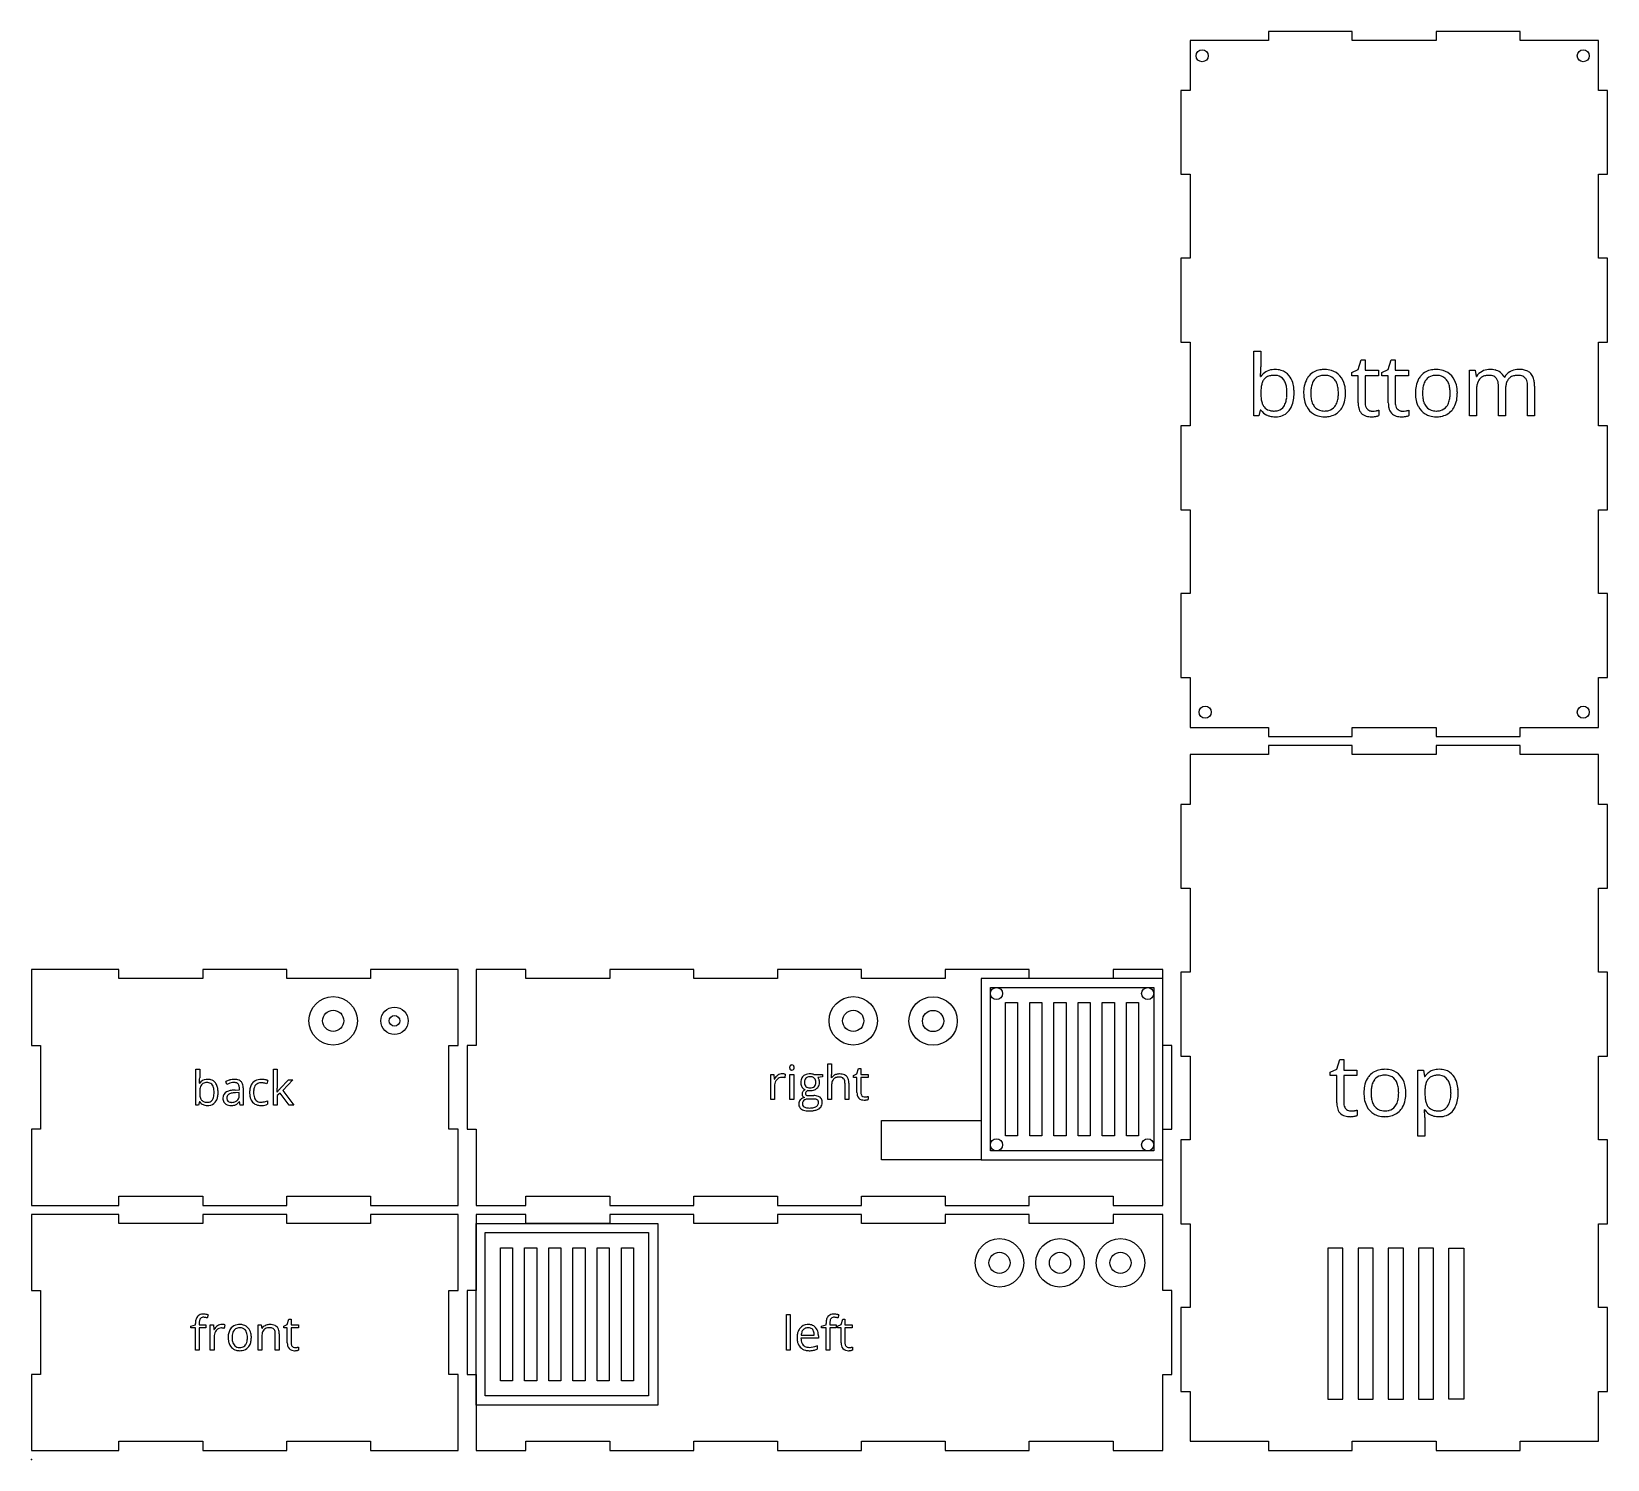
# Model space of a CAD drawing. Header units: centimetres. Extents: x 0 to 52.1, y 0 to 47.2.
import ezdxf

# ---------------------------------------------------------------- set-up
doc = ezdxf.new("R2010")
doc.units = ezdxf.units.CM
doc.header["$MEASUREMENT"] = 0
for name, color, linetype in [('box v5_back_labelLayer', 7, 'Continuous'), ('box v5_back_outsideCutPath', 7, 'Continuous'), ('box v5_bottom_labelLayer', 7, 'Continuous'), ('box v5_bottom_outsideCutPath', 7, 'Continuous'), ('box v5_front_labelLayer', 7, 'Continuous'), ('box v5_front_outsideCutPath', 7, 'Continuous'), ('box v5_left_labelLayer', 7, 'Continuous'), ('box v5_left_outsideCutPath', 7, 'Continuous'), ('box v5_right_labelLayer', 7, 'Continuous'), ('box v5_right_outsideCutPath', 7, 'Continuous'), ('box v5_Sketch13', 7, 'Continuous'), ('box v5_Sketch15', 7, 'Continuous'), ('box v5_Sketch16', 7, 'Continuous'), ('box v5_Sketch17', 7, 'Continuous'), ('box v5_Sketch18', 7, 'Continuous'), ('box v5_Sketch19', 7, 'Continuous'), ('box v5_top_labelLayer', 7, 'Continuous'), ('box v5_top_outsideCutPath', 7, 'Continuous')]:
    doc.layers.add(name, color=color, linetype=linetype)

msp = doc.modelspace()

# ---------------------------------------------------------------- linework, layer by layer
at = {"layer": 'box v5_back_labelLayer'}
for p, q in [((5.433, 11.715), (5.433, 12.9)), ((5.433, 12.9), (5.559, 12.9)), ((5.559, 12.9), (5.559, 12.612)), ((7.813, 12.522), (7.774, 12.414)), ((7.999, 12.9), (8.124, 12.9)), ((7.999, 11.715), (7.999, 12.9)), ((8.124, 12.9), (8.124, 12.272)), ((8.224, 12.264), (8.493, 12.55)), ((8.644, 12.55), (8.305, 12.194)), ((8.493, 12.55), (8.644, 12.55)), ((5.553, 12.439), (5.559, 12.439)), ((6.459, 12.395), (6.42, 12.492)), ((6.731, 12.211), (6.873, 12.215)), ((6.869, 12.126), (6.743, 12.12)), ((6.869, 12.05), (6.869, 12.126)), ((6.873, 12.215), (6.873, 12.267)), ((6.996, 12.285), (6.996, 11.715)), ((8.118, 12.142), (8.124, 12.142)), ((8.219, 12.11), (8.124, 12.027)), ((8.124, 12.027), (8.124, 11.715)), ((8.514, 11.715), (8.219, 12.11)), ((8.305, 12.194), (8.667, 11.715)), ((5.524, 11.715), (5.433, 11.715)), ((5.55, 11.822), (5.524, 11.715)), ((5.559, 11.822), (5.55, 11.822)), ((6.877, 11.834), (6.871, 11.834)), ((6.902, 11.715), (6.877, 11.834)), ((6.996, 11.715), (6.902, 11.715)), ((7.801, 11.855), (7.801, 11.743)), ((8.124, 11.715), (7.999, 11.715)), ((8.667, 11.715), (8.514, 11.715))]:
    msp.add_line(p, q, dxfattribs=at)
for centre, radius, start, end in [((3.657, 12.585), 1.902, 355.7238, 358.1259), ((2.923, 12.61), 2.636, 358.1123, 0.0485), ((5.795, 12.274), 0.287, 95.1835, 145.1109), ((5.82, 12.132), 0.432, 89.8743, 96.8145), ((5.825, 12.177), 0.386, 74.2393, 90.5624), ((5.851, 12.271), 0.289, 38.5631, 74.067), ((6.697, 11.979), 0.583, 106.3569, 118.335), ((6.722, 11.902), 0.664, 104.5163, 106.5489), ((6.703, 11.978), 0.586, 90.0714, 104.6521), ((6.706, 12.03), 0.534, 81.568, 90.3249), ((6.737, 12.231), 0.331, 68.2274, 81.7494), ((6.78, 12.338), 0.215, 47.8683, 68.2934), ((7.555, 12.233), 0.327, 101.4913, 138.3134), ((7.595, 12.069), 0.496, 89.5892, 102.1788), ((7.598, 11.994), 0.571, 77.7702, 89.9475), ((7.587, 11.935), 0.631, 74.6797, 77.9578), ((7.645, 12.146), 0.412, 70.0946, 74.7386), ((7.701, 12.298), 0.25, 63.5034, 70.1862), ((7.727, 12.353), 0.189, 62.9288, 63.1875), ((3.979, 12.563), 1.58, 355.4715, 355.6527), ((6.534, 12.134), 0.974, 177.6177, 180.0425), ((6.395, 12.13), 0.836, 179.7763, 185.7075), ((6.241, 12.149), 0.681, 171.0668, 177.8457), ((6.066, 12.096), 0.505, 185.5925, 194.2051), ((5.959, 12.194), 0.396, 160.8927, 171.2334), ((5.79, 12.254), 0.216, 143.3382, 161.256), ((5.75, 12.281), 0.168, 120.1403, 142.4249), ((5.774, 12.235), 0.22, 100.4469, 119.6701), ((5.8, 12.102), 0.355, 89.5732, 100.7324), ((5.805, 12.165), 0.292, 78.6781, 90.375), ((5.83, 12.271), 0.184, 35.5408, 79.8011), ((5.809, 12.256), 0.21, 32.7036, 35.5241), ((5.753, 12.223), 0.275, 15.778, 32.0151), ((5.568, 12.102), 0.467, 343.4172, 353.6369), ((5.571, 12.17), 0.464, 6.1649, 16.0396), ((5.29, 12.138), 0.747, 359.7681, 6.3095), ((5.312, 12.132), 0.725, 353.4935, 0.2206), ((5.785, 12.22), 0.373, 16.4709, 38.4075), ((5.685, 12.085), 0.479, 335.8306, 350.8255), ((5.595, 12.16), 0.571, 5.1339, 16.7973), ((5.427, 12.129), 0.741, 350.6563, 0.338), ((5.356, 12.135), 0.812, 359.8779, 5.4093), ((6.545, 11.955), 0.219, 115.4905, 182.3568), ((6.655, 11.754), 0.448, 101.3568, 117.0799), ((6.83, 11.634), 0.847, 112.2122, 115.9641), ((6.595, 11.958), 0.135, 120.9734, 172.418), ((6.747, 11.843), 0.621, 103.6227, 112.432), ((6.628, 11.908), 0.194, 113.5887, 121.6805), ((6.674, 11.796), 0.316, 102.7995, 113.2433), ((6.743, 11.343), 0.868, 92.4696, 101.7065), ((6.698, 12.048), 0.412, 90.4485, 103.7666), ((6.731, 11.555), 0.564, 96.3545, 102.9953), ((6.773, 11.192), 0.928, 91.8565, 96.4478), ((6.696, 12.147), 0.312, 83.6507, 90.1753), ((6.768, 10.976), 1.235, 91.7164, 92.9095), ((6.709, 12.252), 0.207, 70.5716, 83.9929), ((6.736, 12.325), 0.128, 42.7296, 71.038), ((6.724, 12.319), 0.141, 20.4094, 41.4479), ((6.647, 12.289), 0.224, 7.8273, 20.6042), ((6.548, 12.047), 0.321, 346.9178, 0.2825), ((6.509, 12.269), 0.363, 359.6933, 8.0036), ((6.469, 12.05), 0.4, 359.818, 0.001), ((6.787, 12.352), 0.2, 19.2331, 46.6741), ((6.67, 12.308), 0.324, 6.3379, 19.6815), ((6.498, 12.286), 0.498, 359.8027, 6.6584), ((7.908, 12.132), 0.698, 169.8979, 180.3689), ((7.975, 12.126), 0.765, 179.9388, 183.9815), ((7.769, 12.108), 0.558, 183.5914, 196.354), ((7.665, 12.177), 0.451, 153.0875, 170.1051), ((7.573, 12.221), 0.349, 138.655, 152.6854), ((8.04, 12.131), 0.699, 174.531, 180.1549), ((7.953, 12.125), 0.612, 179.7041, 188.0744), ((7.767, 12.161), 0.425, 160.1418, 175.1368), ((7.733, 12.093), 0.389, 187.9315, 200.3885), ((7.569, 12.239), 0.212, 114.4266, 161.6633), ((7.589, 12.173), 0.28, 88.7194, 112.5668), ((7.595, 12.173), 0.28, 87.675, 89.9748), ((7.591, 12.091), 0.362, 81.691, 87.5079), ((7.568, 11.933), 0.522, 77.2999, 81.7345), ((7.537, 11.786), 0.672, 74.7802, 77.4497), ((7.567, 11.892), 0.563, 68.3294, 74.8831), ((4.013, 12.43), 4.115, 356.033, 356.6442), ((2.896, 12.506), 5.235, 356.0207, 356.0553), ((5.645, 12.335), 2.481, 356.6325, 357.491), ((6.626, 12.292), 1.498, 357.5041, 358.3307), ((7.281, 12.273), 0.843, 358.274, 359.8927), ((8.735, 11.71), 0.749, 142.3234, 144.7075), ((9.134, 11.402), 1.252, 140.4331, 142.3366), ((9.653, 10.975), 1.925, 139.2799, 140.4703), ((10.254, 10.458), 2.717, 138.3418, 139.2877), ((5.787, 11.985), 0.28, 215.585, 245.8362), ((5.855, 12.041), 0.287, 193.943, 208.0219), ((5.769, 11.998), 0.191, 208.5537, 217.5605), ((5.762, 11.995), 0.183, 218.1691, 253.8047), ((5.808, 12.035), 0.334, 245.9802, 255.5456), ((5.796, 12.1), 0.294, 253.1382, 266.8483), ((5.819, 12.083), 0.384, 255.7755, 270.3185), ((5.806, 12.212), 0.407, 266.3776, 270.051), ((5.809, 12.058), 0.252, 269.3869, 285.8631), ((5.822, 12.129), 0.429, 269.9226, 275.5481), ((5.842, 12), 0.299, 274.064, 321.4081), ((5.828, 11.99), 0.182, 286.0163, 326.8497), ((5.737, 12.05), 0.29, 326.7105, 343.6662), ((5.799, 12.036), 0.355, 321.3162, 335.5436), ((6.645, 11.943), 0.318, 179.5457, 192.6949), ((6.537, 11.917), 0.208, 192.0828, 227.4521), ((6.543, 11.925), 0.218, 227.7689, 237.805), ((6.562, 11.959), 0.256, 238.3273, 258.9184), ((6.659, 11.945), 0.2, 171.2122, 180.2058), ((6.64, 11.943), 0.181, 179.5266, 192.7787), ((6.578, 11.928), 0.118, 192.3265, 222.058), ((6.574, 11.925), 0.113, 222.5805, 229.2548), ((6.589, 11.945), 0.138, 229.7837, 254.2724), ((6.589, 12.088), 0.388, 258.672, 270.4047), ((6.61, 12.013), 0.209, 253.9397, 266.4534), ((6.592, 12.269), 0.569, 269.9539, 273.1491), ((6.616, 12.089), 0.284, 266.0783, 270.059), ((6.619, 12.152), 0.348, 269.5792, 282.0414), ((6.601, 12.13), 0.43, 272.9335, 281.4139), ((6.629, 11.995), 0.292, 281.2979, 293.7314), ((6.645, 12.04), 0.233, 281.7121, 306.4594), ((6.65, 11.94), 0.233, 294.3932, 304.7372), ((6.656, 12.021), 0.211, 306.9881, 313.856), ((6.588, 12.028), 0.341, 304.8486, 314.8531), ((6.654, 12.021), 0.212, 314.1892, 347.427), ((6.46, 12.159), 0.524, 314.7445, 321.7072), ((7.585, 12.052), 0.366, 196.0167, 221.1349), ((7.548, 12.025), 0.32, 221.7976, 256.8021), ((7.614, 12.049), 0.262, 200.4183, 216.6393), ((7.564, 12.013), 0.201, 216.9695, 261.3103), ((7.586, 12.172), 0.473, 256.4244, 270.489), ((7.586, 12.116), 0.306, 260.1359, 270.2692), ((7.585, 12.34), 0.529, 270.2658, 286.2891), ((7.59, 12.393), 0.693, 269.9655, 272.8643), ((7.601, 12.231), 0.53, 272.5981, 282.1878), ((7.638, 12.064), 0.36, 282.0344, 296.9455), ((7.552, 12.46), 0.654, 286.0461, 292.3654)]:
    msp.add_arc(centre, radius, start, end, dxfattribs=at)
at = {"layer": 'box v5_back_outsideCutPath'}
for p, q in [((2.891, 16.2), (0, 16.2)), ((0, 16.2), (0, 13.686)), ((2.891, 15.9), (2.891, 16.2)), ((8.436, 16.2), (5.664, 16.2)), ((5.664, 16.2), (5.664, 15.9)), ((8.436, 15.9), (8.436, 16.2)), ((14.1, 16.2), (11.209, 16.2)), ((11.209, 16.2), (11.209, 15.9)), ((14.1, 13.686), (14.1, 16.2)), ((5.664, 15.9), (2.891, 15.9)), ((11.209, 15.9), (8.436, 15.9)), ((0, 13.686), (0.3, 13.686)), ((0.3, 13.686), (0.3, 10.914)), ((13.8, 13.686), (14.1, 13.686)), ((13.8, 10.914), (13.8, 13.686)), ((0, 10.914), (0, 8.4)), ((0.3, 10.914), (0, 10.914)), ((14.1, 10.914), (13.8, 10.914)), ((14.1, 8.4), (14.1, 10.914)), ((0, 8.4), (2.891, 8.4)), ((2.891, 8.4), (2.891, 8.7)), ((2.891, 8.7), (5.664, 8.7)), ((5.664, 8.7), (5.664, 8.4)), ((5.664, 8.4), (8.436, 8.4)), ((8.436, 8.7), (11.209, 8.7)), ((8.436, 8.4), (8.436, 8.7)), ((11.209, 8.7), (11.209, 8.4)), ((11.209, 8.4), (14.1, 8.4))]:
    msp.add_line(p, q, dxfattribs=at)
at = {"layer": 'box v5_bottom_labelLayer'}
for p, q in [((40.411, 34.493), (40.411, 36.635)), ((40.411, 36.635), (40.64, 36.635)), ((40.64, 36.635), (40.64, 36.115)), ((43.643, 35.934), (43.859, 36.029)), ((43.859, 36.029), (43.955, 36.351)), ((43.955, 36.351), (44.088, 36.351)), ((44.088, 36.351), (44.088, 36.002)), ((44.088, 36.002), (44.525, 36.002)), ((44.525, 36.002), (44.525, 35.824)), ((44.638, 35.934), (44.854, 36.029)), ((44.854, 36.029), (44.951, 36.351)), ((44.951, 36.351), (45.083, 36.351)), ((45.083, 36.351), (45.083, 36.002)), ((45.083, 36.002), (45.521, 36.002)), ((45.521, 36.002), (45.521, 35.824)), ((47.537, 36.002), (47.723, 36.002)), ((47.537, 34.493), (47.537, 36.002)), ((47.723, 36.002), (47.76, 35.795)), ((40.629, 35.801), (40.64, 35.801)), ((43.643, 35.824), (43.643, 35.934)), ((43.859, 35.824), (43.643, 35.824)), ((43.859, 34.926), (43.859, 35.824)), ((44.525, 35.824), (44.088, 35.824)), ((44.088, 35.824), (44.088, 34.936)), ((44.638, 35.824), (44.638, 35.934)), ((44.854, 35.824), (44.638, 35.824)), ((44.854, 34.926), (44.854, 35.824)), ((45.083, 35.824), (45.083, 34.936)), ((45.521, 35.824), (45.083, 35.824)), ((47.76, 35.795), (47.771, 35.795)), ((48.498, 34.493), (48.498, 35.474)), ((48.68, 35.773), (48.691, 35.773)), ((49.46, 34.493), (49.46, 35.474)), ((49.689, 35.477), (49.689, 34.493)), ((47.765, 35.284), (47.765, 34.493)), ((48.726, 35.335), (48.726, 34.493)), ((40.575, 34.493), (40.411, 34.493)), ((40.623, 34.687), (40.575, 34.493)), ((40.64, 34.687), (40.623, 34.687)), ((44.536, 34.681), (44.536, 34.506)), ((45.532, 34.681), (45.532, 34.506)), ((47.765, 34.493), (47.537, 34.493)), ((48.726, 34.493), (48.498, 34.493)), ((49.689, 34.493), (49.46, 34.493))]:
    msp.add_line(p, q, dxfattribs=at)
for centre, radius, start, end in [((37.2, 36.066), 3.438, 355.7239, 358.1259), ((35.874, 36.111), 4.766, 358.1123, 0.0484), ((41.066, 35.503), 0.52, 95.1835, 145.1109), ((41.112, 35.246), 0.781, 89.8743, 96.8146), ((41.12, 35.328), 0.699, 74.2393, 90.5624), ((41.166, 35.497), 0.523, 38.5631, 74.067), ((42.689, 35.419), 0.605, 99.1759, 137.9833), ((42.748, 35.141), 0.888, 89.7326, 100.076), ((42.759, 35.261), 0.768, 73.5223, 90.5692), ((42.805, 35.425), 0.598, 41.1446, 73.2134), ((46.383, 35.419), 0.605, 99.1759, 137.9833), ((46.442, 35.141), 0.888, 89.7326, 100.076), ((46.454, 35.261), 0.768, 73.5223, 90.5692), ((46.499, 35.425), 0.598, 41.1446, 73.2134), ((48.158, 35.567), 0.449, 117.121, 149.5424), ((48.204, 35.486), 0.543, 93.8343, 117.5072), ((48.217, 35.374), 0.655, 89.9662, 94.2832), ((48.224, 35.281), 0.748, 77.5572, 90.5513), ((48.294, 35.58), 0.442, 52.7027, 78.0054), ((49.105, 35.536), 0.477, 119.4042, 150.1829), ((49.158, 35.455), 0.573, 118.2583, 120.063), ((49.158, 35.449), 0.579, 95.8635, 117.9693), ((49.177, 35.308), 0.721, 89.9197, 96.2618), ((49.183, 35.235), 0.795, 79.9361, 90.3804), ((49.236, 35.521), 0.503, 62.9723, 80.1665), ((49.292, 35.635), 0.377, 44.229, 62.6229), ((37.784, 36.026), 2.854, 355.4715, 355.6528), ((41.871, 35.277), 1.231, 171.0668, 177.8457), ((41.362, 35.359), 0.715, 160.8927, 171.2334), ((41.057, 35.467), 0.391, 143.3382, 161.256), ((40.984, 35.515), 0.304, 120.1403, 142.4249), ((41.028, 35.433), 0.397, 100.4469, 119.6701), ((41.075, 35.193), 0.642, 89.5731, 100.7324), ((41.084, 35.306), 0.529, 78.6781, 90.375), ((41.128, 35.497), 0.333, 35.5408, 79.8011), ((41.091, 35.47), 0.379, 32.7034, 35.5243), ((40.989, 35.412), 0.497, 15.7779, 32.0151), ((40.661, 35.315), 0.838, 6.1649, 16.0396), ((41.047, 35.405), 0.674, 16.4709, 38.4075), ((40.705, 35.298), 1.032, 5.1339, 16.7973), ((43.242, 35.257), 1.187, 169.2443, 180.3881), ((42.839, 35.336), 0.776, 150.7111, 169.4695), ((42.71, 35.402), 0.631, 138.176, 150.2287), ((43.063, 35.309), 0.768, 162.0653, 173.1675), ((42.783, 35.403), 0.473, 142.9026, 162.375), ((42.694, 35.465), 0.364, 103.4685, 142.3119), ((42.74, 35.291), 0.544, 89.4806, 103.8805), ((42.748, 35.259), 0.576, 79.3453, 90.3175), ((42.792, 35.454), 0.376, 37.9578, 80.4006), ((42.715, 35.4), 0.471, 20.0257, 37.4351), ((42.482, 35.314), 0.719, 7.744, 20.069), ((42.719, 35.351), 0.712, 13.5014, 41.0703), ((42.386, 35.264), 1.055, 1.1277, 13.88), ((46.936, 35.257), 1.187, 169.2443, 180.3881), ((46.533, 35.336), 0.776, 150.7111, 169.4695), ((46.405, 35.402), 0.631, 138.176, 150.2287), ((46.758, 35.309), 0.768, 162.0653, 173.1675), ((46.478, 35.403), 0.473, 142.9026, 162.375), ((46.389, 35.465), 0.364, 103.4685, 142.3119), ((46.434, 35.291), 0.544, 89.4806, 103.8805), ((46.443, 35.259), 0.576, 79.3453, 90.3175), ((46.486, 35.454), 0.376, 37.9578, 80.4006), ((46.409, 35.4), 0.471, 20.0257, 37.4351), ((46.176, 35.314), 0.719, 7.744, 20.069), ((46.413, 35.351), 0.712, 13.5014, 41.0703), ((46.081, 35.264), 1.055, 1.1277, 13.88), ((48.914, 35.305), 1.149, 171.3042, 178.3502), ((48.451, 35.377), 0.68, 161.0235, 171.4469), ((48.172, 35.476), 0.383, 143.077, 161.3914), ((48.102, 35.523), 0.3, 123.7021, 142.3022), ((48.132, 35.472), 0.359, 101.1546, 123.0656), ((48.175, 35.267), 0.568, 89.5573, 101.4832), ((48.181, 35.3), 0.535, 85.5238, 90.0793), ((48.196, 35.455), 0.379, 72.3601, 85.9562), ((48.24, 35.587), 0.24, 41.0611, 72.8994), ((48.209, 35.567), 0.276, 20.7071, 40.0217), ((48.072, 35.515), 0.423, 7.9864, 20.795), ((47.824, 35.478), 0.674, 359.6948, 8.1472), ((48.318, 35.626), 0.39, 22.2098, 51.4971), ((49.731, 35.341), 1.005, 172.3777, 180.183), ((49.35, 35.393), 0.62, 160.8732, 172.5272), ((49.122, 35.475), 0.378, 140.9765, 161.17), ((49.061, 35.519), 0.303, 122.3597, 140.2884), ((49.095, 35.459), 0.372, 101.0032, 121.784), ((49.139, 35.247), 0.588, 89.5621, 101.2962), ((49.144, 35.304), 0.531, 85.8144, 90.0686), ((49.158, 35.455), 0.379, 72.6396, 86.2568), ((49.202, 35.587), 0.241, 41.0408, 73.1793), ((49.172, 35.567), 0.276, 20.7071, 40.0217), ((49.034, 35.515), 0.423, 7.9864, 20.795), ((48.786, 35.478), 0.674, 359.6948, 8.1472), ((49.275, 35.628), 0.394, 19.5612, 43.3161), ((49.036, 35.538), 0.649, 7.5042, 19.9645), ((48.641, 35.482), 1.048, 359.7107, 7.6907), ((42.401, 35.25), 1.761, 177.6177, 180.0425), ((42.151, 35.243), 1.511, 179.7763, 185.7075), ((41.555, 35.181), 0.912, 185.5925, 194.2051), ((41.173, 35.082), 0.518, 193.943, 208.0218), ((40.961, 35.098), 0.525, 326.7105, 343.6662), ((40.655, 35.191), 0.845, 343.4171, 353.6369), ((40.153, 35.257), 1.35, 359.7681, 6.3095), ((40.193, 35.246), 1.31, 353.4935, 0.2205), ((40.867, 35.161), 0.866, 335.8306, 350.8255), ((40.4, 35.241), 1.34, 350.6563, 0.338), ((40.273, 35.252), 1.467, 359.8779, 5.4094), ((43.199, 35.244), 1.143, 179.7745, 189.0933), ((42.905, 35.194), 0.846, 188.9103, 205.3171), ((43.5, 35.254), 1.208, 173.0086, 180.2464), ((43.449, 35.243), 1.157, 179.706, 187.9161), ((43.025, 35.182), 0.729, 187.7639, 200.0977), ((42.791, 35.096), 0.48, 200.0846, 216.9132), ((42.697, 35.102), 0.491, 323.0089, 342.639), ((42.416, 35.194), 0.786, 342.3616, 353.7538), ((42.064, 35.254), 1.14, 359.7076, 7.8973), ((42.001, 35.244), 1.204, 353.5363, 0.2014), ((42.659, 35.161), 0.775, 330.2507, 349.4116), ((42.261, 35.241), 1.181, 349.1762, 0.3863), ((42.1, 35.249), 1.342, 359.9919, 1.5419), ((44.577, 34.918), 0.718, 179.3551, 192.8478), ((44.548, 34.933), 0.46, 179.6416, 189.7506), ((45.573, 34.918), 0.718, 179.3551, 192.8478), ((45.543, 34.933), 0.46, 179.6416, 189.7506), ((46.893, 35.244), 1.143, 179.7745, 189.0933), ((46.599, 35.194), 0.846, 188.9103, 205.3171), ((47.194, 35.254), 1.208, 173.0086, 180.2464), ((47.144, 35.243), 1.157, 179.706, 187.9161), ((46.719, 35.182), 0.729, 187.7639, 200.0977), ((46.485, 35.096), 0.48, 200.0846, 216.9132), ((46.391, 35.102), 0.491, 323.0089, 342.639), ((46.11, 35.194), 0.786, 342.3616, 353.7538), ((45.759, 35.254), 1.14, 359.7076, 7.8973), ((45.695, 35.244), 1.204, 353.5363, 0.2014), ((46.353, 35.161), 0.775, 330.2507, 349.4116), ((45.955, 35.241), 1.181, 349.1762, 0.3863), ((45.795, 35.249), 1.342, 359.9919, 1.5419), ((49.357, 35.285), 1.591, 178.0976, 180.0253), ((50, 35.335), 1.273, 179.8945, 180.0001), ((41.051, 34.981), 0.506, 215.585, 245.8362), ((41.019, 35.004), 0.345, 208.5537, 217.5605), ((41.006, 34.998), 0.332, 218.169, 253.8047), ((41.09, 35.07), 0.603, 245.9802, 255.5456), ((41.068, 35.188), 0.531, 253.1382, 266.8483), ((41.109, 35.158), 0.693, 255.7755, 270.3186), ((41.085, 35.391), 0.735, 266.3775, 270.0511), ((41.091, 35.112), 0.456, 269.3869, 285.8631), ((41.114, 35.24), 0.775, 269.9226, 275.5481), ((41.151, 35.008), 0.541, 274.064, 321.4081), ((41.124, 34.99), 0.329, 286.0163, 326.8497), ((41.072, 35.072), 0.642, 321.3161, 335.5436), ((42.818, 35.158), 0.751, 205.656, 208.4461), ((42.705, 35.089), 0.619, 207.7947, 238.6758), ((42.712, 35.104), 0.636, 238.8116, 253.2428), ((42.706, 35.035), 0.375, 217.301, 261.7099), ((42.737, 35.199), 0.734, 253.5437, 270.4182), ((42.745, 35.224), 0.568, 260.5033, 270.2477), ((42.746, 35.353), 0.888, 269.7503, 279.8033), ((42.753, 35.187), 0.531, 269.4482, 284.7256), ((42.795, 35.031), 0.369, 284.5662, 322.6334), ((42.803, 35.08), 0.609, 278.8959, 317.9979), ((42.781, 35.098), 0.638, 318.144, 329.7566), ((44.217, 34.821), 0.346, 190.3818, 253.8772), ((44.385, 34.904), 0.295, 189.548, 205.7874), ((44.319, 34.873), 0.222, 206.1294, 221.4084), ((44.288, 35.062), 0.597, 253.7848, 270.8852), ((44.311, 34.868), 0.212, 221.5949, 262.3505), ((44.329, 34.959), 0.306, 261.3266, 270.1913), ((44.297, 35.051), 0.586, 270.0031, 270.7603), ((44.293, 35.177), 0.713, 270.8932, 275.5484), ((44.331, 35.404), 0.751, 269.8804, 278.3028), ((44.267, 35.454), 0.991, 275.526, 279.294), ((44.29, 35.321), 0.855, 279.1862, 280.1143), ((44.339, 35.346), 0.692, 278.4154, 279.0079), ((44.329, 35.113), 0.643, 280.0069, 283.3736), ((44.254, 35.884), 1.236, 278.959, 280.5104), ((44.386, 34.874), 0.398, 283.307, 288.1198), ((44.335, 35.453), 0.798, 280.4848, 282.6268), ((44.405, 35.141), 0.478, 282.5877, 285.5795), ((44.44, 34.71), 0.225, 287.9888, 295.3048), ((44.44, 35.011), 0.344, 285.7245, 286.2558), ((45.212, 34.821), 0.346, 190.3818, 253.8772), ((45.381, 34.904), 0.295, 189.548, 205.7874), ((45.314, 34.873), 0.222, 206.1294, 221.4084), ((45.283, 35.062), 0.597, 253.7848, 270.8852), ((45.307, 34.868), 0.212, 221.5949, 262.3505), ((45.324, 34.959), 0.306, 261.3266, 270.1913), ((45.292, 35.051), 0.586, 270.0031, 270.7603), ((45.289, 35.177), 0.713, 270.8932, 275.5484), ((45.327, 35.404), 0.751, 269.8804, 278.3028), ((45.262, 35.454), 0.991, 275.526, 279.294), ((45.286, 35.321), 0.855, 279.1862, 280.1143), ((45.334, 35.346), 0.692, 278.4154, 279.0079), ((45.324, 35.113), 0.643, 280.0069, 283.3736), ((45.25, 35.884), 1.236, 278.959, 280.5104), ((45.382, 34.874), 0.398, 283.307, 288.1198), ((45.33, 35.453), 0.798, 280.4848, 282.6268), ((45.401, 35.141), 0.478, 282.5877, 285.5795), ((45.436, 34.71), 0.225, 287.9888, 295.3048), ((45.436, 35.011), 0.344, 285.7245, 286.2558), ((46.512, 35.158), 0.751, 205.656, 208.4461), ((46.399, 35.089), 0.619, 207.7947, 238.6758), ((46.407, 35.104), 0.636, 238.8116, 253.2428), ((46.4, 35.035), 0.375, 217.301, 261.7099), ((46.431, 35.199), 0.734, 253.5437, 270.4182), ((46.44, 35.224), 0.568, 260.5033, 270.2477), ((46.44, 35.353), 0.888, 269.7503, 279.8033), ((46.447, 35.187), 0.531, 269.4482, 284.7256), ((46.489, 35.031), 0.369, 284.5662, 322.6334), ((46.497, 35.08), 0.609, 278.8959, 317.9979), ((46.475, 35.098), 0.638, 318.144, 329.7566)]:
    msp.add_arc(centre, radius, start, end, dxfattribs=at)
at = {"layer": 'box v5_bottom_outsideCutPath'}
for p, q in [((38.3, 46.9), (38.3, 45.253)), ((40.891, 46.9), (38.3, 46.9)), ((43.664, 47.2), (40.891, 47.2)), ((40.891, 47.2), (40.891, 46.9)), ((43.664, 46.9), (43.664, 47.2)), ((46.436, 46.9), (43.664, 46.9)), ((46.436, 47.2), (46.436, 46.9)), ((49.209, 47.2), (46.436, 47.2)), ((49.209, 46.9), (49.209, 47.2)), ((51.8, 46.9), (49.209, 46.9)), ((51.8, 45.253), (51.8, 46.9)), ((38.3, 45.253), (38, 45.253)), ((38, 45.253), (38, 42.481)), ((52.1, 45.253), (51.8, 45.253)), ((52.1, 42.481), (52.1, 45.253)), ((38, 42.481), (38.3, 42.481)), ((38.3, 42.481), (38.3, 39.709)), ((51.8, 39.709), (51.8, 42.481)), ((51.8, 42.481), (52.1, 42.481)), ((38.3, 39.709), (38, 39.709)), ((38, 39.709), (38, 36.936)), ((52.1, 39.709), (51.8, 39.709)), ((52.1, 36.936), (52.1, 39.709)), ((38, 36.936), (38.3, 36.936)), ((38.3, 36.936), (38.3, 34.164)), ((51.8, 36.936), (52.1, 36.936)), ((51.8, 34.164), (51.8, 36.936)), ((38.3, 34.164), (38, 34.164)), ((38, 34.164), (38, 31.391)), ((52.1, 34.164), (51.8, 34.164)), ((52.1, 31.391), (52.1, 34.164)), ((38, 31.391), (38.3, 31.391)), ((38.3, 31.391), (38.3, 28.619)), ((51.8, 28.619), (51.8, 31.391)), ((51.8, 31.391), (52.1, 31.391)), ((38.3, 28.619), (38, 28.619)), ((38, 28.619), (38, 25.847)), ((52.1, 28.619), (51.8, 28.619)), ((52.1, 25.847), (52.1, 28.619)), ((38, 25.847), (38.3, 25.847)), ((38.3, 25.847), (38.3, 24.2)), ((51.8, 24.2), (51.8, 25.847)), ((51.8, 25.847), (52.1, 25.847)), ((38.3, 24.2), (40.891, 24.2)), ((40.891, 24.2), (40.891, 23.9)), ((43.664, 23.9), (43.664, 24.2)), ((43.664, 24.2), (46.436, 24.2)), ((46.436, 24.2), (46.436, 23.9)), ((49.209, 23.9), (49.209, 24.2)), ((49.209, 24.2), (51.8, 24.2)), ((40.891, 23.9), (43.664, 23.9)), ((46.436, 23.9), (49.209, 23.9))]:
    msp.add_line(p, q, dxfattribs=at)
at = {"layer": 'box v5_front_labelLayer'}
for p, q in [((5.843, 4.778), (5.81, 4.676)), ((5.269, 4.405), (5.419, 4.45)), ((5.269, 4.347), (5.269, 4.405)), ((5.419, 4.347), (5.269, 4.347)), ((5.419, 4.45), (5.419, 4.497)), ((5.419, 3.611), (5.419, 4.347)), ((5.545, 4.5), (5.545, 4.446)), ((5.545, 4.446), (5.758, 4.446)), ((5.545, 4.347), (5.545, 3.611)), ((5.758, 4.347), (5.545, 4.347)), ((5.758, 4.446), (5.758, 4.347)), ((5.91, 4.446), (6.014, 4.446)), ((5.91, 3.611), (5.91, 4.446)), ((6.014, 4.446), (6.029, 4.291)), ((6.029, 4.291), (6.035, 4.291)), ((6.391, 4.452), (6.373, 4.334)), ((7.489, 3.611), (7.489, 4.446)), ((7.489, 4.446), (7.592, 4.446)), ((7.592, 4.446), (7.613, 4.331)), ((7.613, 4.331), (7.619, 4.331)), ((8.336, 4.408), (8.456, 4.461)), ((8.336, 4.347), (8.336, 4.408)), ((8.456, 4.347), (8.336, 4.347)), ((8.456, 4.461), (8.509, 4.639)), ((8.456, 3.851), (8.456, 4.347)), ((8.509, 4.639), (8.582, 4.639)), ((8.582, 4.639), (8.582, 4.446)), ((8.582, 4.446), (8.824, 4.446)), ((8.824, 4.347), (8.582, 4.347)), ((8.582, 4.347), (8.582, 3.856)), ((8.824, 4.446), (8.824, 4.347)), ((6.037, 4.059), (6.037, 3.611)), ((7.616, 4.049), (7.616, 3.611)), ((8.06, 3.611), (8.06, 4.151)), ((8.187, 4.155), (8.187, 3.611)), ((8.831, 3.715), (8.831, 3.618)), ((5.545, 3.611), (5.419, 3.611)), ((6.037, 3.611), (5.91, 3.611)), ((7.616, 3.611), (7.489, 3.611)), ((8.187, 3.611), (8.06, 3.611))]:
    msp.add_line(p, q, dxfattribs=at)
for centre, radius, start, end in [((5.69, 4.559), 0.265, 141.7434, 168.2322), ((5.651, 4.579), 0.222, 98.2552, 139.6203), ((5.668, 4.589), 0.11, 102.7677, 144.338), ((5.685, 4.42), 0.384, 89.6697, 99.9314), ((5.684, 4.53), 0.171, 89.4859, 103.4198), ((5.684, 4.428), 0.272, 83.0761, 89.7927), ((5.686, 4.397), 0.407, 81.5641, 89.7017), ((5.668, 4.295), 0.406, 76.5183, 83.0217), ((5.657, 4.198), 0.609, 75.974, 81.6565), ((5.62, 4.093), 0.614, 71.9613, 76.5918), ((5.608, 3.994), 0.819, 73.2964, 76.0946), ((5.931, 4.503), 0.512, 167.5776, 180.6587), ((6.142, 4.5), 0.597, 178.1973, 180.0231), ((5.979, 4.507), 0.433, 171.6527, 178.4384), ((5.806, 4.533), 0.258, 161.8437, 171.7847), ((5.699, 4.569), 0.146, 145.0688, 162.1802), ((6.407, 4.081), 0.427, 139.4139, 150.6033), ((6.326, 4.074), 0.289, 138.9576, 174.5422), ((6.33, 4.147), 0.326, 124.2322, 139.4161), ((6.334, 4.066), 0.3, 135.6208, 138.8378), ((6.28, 4.127), 0.219, 89.6335, 137.0881), ((6.29, 4.209), 0.252, 89.6797, 124.4406), ((6.282, 4.049), 0.297, 87.3438, 89.9659), ((6.292, 3.88), 0.58, 84.9923, 90.1281), ((6.276, 3.958), 0.388, 81.5885, 87.1917), ((6.252, 3.791), 0.557, 77.4454, 81.6361), ((6.306, 4.037), 0.424, 78.4892, 85.0266), ((6.934, 4.078), 0.429, 150.7112, 169.4695), ((6.863, 4.114), 0.349, 138.176, 150.2287), ((6.851, 4.123), 0.334, 99.1759, 137.9833), ((7.058, 4.063), 0.425, 162.0653, 173.1675), ((6.903, 4.114), 0.261, 142.9026, 162.375), ((6.854, 4.149), 0.201, 103.4685, 142.3119), ((6.884, 3.97), 0.491, 89.7326, 100.076), ((6.879, 4.053), 0.301, 89.4806, 103.8805), ((6.884, 4.035), 0.319, 79.3454, 90.3175), ((6.89, 4.036), 0.425, 73.5223, 90.5692), ((6.908, 4.143), 0.208, 37.9578, 80.4006), ((6.915, 4.127), 0.331, 41.1446, 73.2134), ((6.865, 4.113), 0.26, 20.0257, 37.435), ((6.737, 4.065), 0.397, 7.744, 20.069), ((6.867, 4.086), 0.394, 13.5014, 41.0704), ((6.684, 4.038), 0.584, 1.1277, 13.88), ((7.835, 4.194), 0.256, 116.9443, 147.6526), ((7.979, 4.096), 0.36, 159.9534, 171.3801), ((7.835, 4.15), 0.207, 140.1519, 160.3146), ((7.811, 4.166), 0.178, 118.5439, 139.1927), ((7.862, 4.15), 0.308, 115.8072, 117.6067), ((7.839, 4.113), 0.238, 100.1176, 118.1603), ((7.875, 4.118), 0.342, 94.3227, 115.5454), ((7.866, 3.971), 0.383, 89.5933, 100.3718), ((7.883, 4.047), 0.414, 89.9579, 94.7109), ((7.869, 4.018), 0.335, 84.0198, 90.151), ((7.887, 3.962), 0.499, 80.5585, 90.3538), ((7.882, 4.126), 0.227, 71.0828, 84.3691), ((7.91, 4.205), 0.143, 43.3791, 71.5386), ((7.918, 4.142), 0.316, 65.1094, 80.7638), ((7.903, 4.202), 0.15, 22.7025, 42.342), ((7.835, 4.174), 0.223, 8.4931, 22.658), ((7.954, 4.223), 0.227, 46.5585, 64.8782), ((7.703, 4.153), 0.357, 359.6714, 8.6877), ((7.957, 4.232), 0.219, 19.3849, 45.5997), ((7.831, 4.184), 0.355, 6.9634, 19.8363), ((7.635, 4.158), 0.552, 359.7631, 7.2116), ((6.42, 4.059), 0.384, 173.6908, 180.0882), ((7.157, 4.033), 0.657, 169.2443, 180.3881), ((7.133, 4.027), 0.633, 179.7745, 189.0933), ((6.97, 3.999), 0.468, 188.9102, 205.3171), ((6.922, 3.979), 0.416, 205.656, 208.446), ((6.86, 3.941), 0.342, 207.7947, 238.6758), ((7.3, 4.032), 0.668, 173.0086, 180.2464), ((7.272, 4.026), 0.64, 179.706, 187.9161), ((7.037, 3.992), 0.403, 187.7639, 200.0977), ((6.908, 3.945), 0.265, 200.0846, 216.9132), ((6.864, 3.949), 0.352, 238.8116, 253.2428), ((6.86, 3.911), 0.207, 217.3009, 261.7099), ((6.882, 4.016), 0.314, 260.5033, 270.2477), ((6.886, 3.995), 0.294, 269.4482, 284.7256), ((6.91, 3.909), 0.204, 284.5662, 322.6334), ((6.914, 3.936), 0.337, 278.8959, 317.9979), ((6.855, 3.948), 0.271, 323.0089, 342.639), ((6.7, 3.999), 0.435, 342.3616, 353.7538), ((6.506, 4.032), 0.631, 359.7076, 7.8973), ((6.47, 4.027), 0.666, 353.5363, 0.2014), ((6.902, 3.946), 0.353, 318.144, 329.7566), ((6.834, 3.981), 0.429, 330.2507, 349.4117), ((6.614, 4.025), 0.653, 349.1762, 0.3863), ((6.525, 4.029), 0.742, 359.9919, 1.542), ((8.213, 4.059), 0.597, 171.1766, 178.3218), ((8.426, 4.049), 0.81, 178.081, 180.0236), ((8.853, 3.846), 0.397, 179.3551, 192.8477), ((8.654, 3.792), 0.191, 190.3818, 253.8772), ((8.837, 3.855), 0.255, 179.6417, 189.7506), ((8.747, 3.838), 0.163, 189.5479, 205.7874), ((8.71, 3.821), 0.123, 206.1295, 221.4084), ((8.706, 3.818), 0.117, 221.5949, 262.3505), ((8.716, 3.869), 0.169, 261.3267, 270.1913), ((8.717, 4.115), 0.415, 269.8803, 278.3029), ((8.721, 4.083), 0.382, 278.4153, 279.0084), ((8.674, 4.381), 0.684, 278.959, 280.5105), ((8.719, 4.142), 0.442, 280.4848, 282.6269), ((8.758, 3.969), 0.264, 282.5877, 285.5794), ((8.777, 3.897), 0.19, 285.724, 286.257), ((6.878, 4.002), 0.406, 253.5437, 270.4182), ((6.883, 4.087), 0.491, 269.7503, 279.8033), ((8.693, 3.926), 0.33, 253.7848, 270.8853), ((8.698, 3.92), 0.324, 270.0032, 270.7607), ((8.696, 3.99), 0.394, 270.8932, 275.5484), ((8.681, 4.143), 0.548, 275.5261, 279.294), ((8.694, 4.069), 0.473, 279.1864, 280.1144), ((8.716, 3.954), 0.356, 280.0071, 283.3734), ((8.747, 3.822), 0.22, 283.307, 288.1197), ((8.777, 3.731), 0.124, 287.9888, 295.3048)]:
    msp.add_arc(centre, radius, start, end, dxfattribs=at)
at = {"layer": 'box v5_front_outsideCutPath'}
for p, q in [((2.891, 8.1), (0, 8.1)), ((0, 8.1), (0, 5.586)), ((2.891, 7.8), (2.891, 8.1)), ((8.436, 8.1), (5.664, 8.1)), ((5.664, 8.1), (5.664, 7.8)), ((8.436, 7.8), (8.436, 8.1)), ((14.1, 8.1), (11.209, 8.1)), ((11.209, 8.1), (11.209, 7.8)), ((14.1, 5.586), (14.1, 8.1)), ((5.664, 7.8), (2.891, 7.8)), ((11.209, 7.8), (8.436, 7.8)), ((0, 5.586), (0.3, 5.586)), ((0.3, 5.586), (0.3, 2.814)), ((13.8, 2.814), (13.8, 5.586)), ((13.8, 5.586), (14.1, 5.586)), ((0, 2.814), (0, 0.3)), ((0.3, 2.814), (0, 2.814)), ((14.1, 2.814), (13.8, 2.814)), ((14.1, 0.3), (14.1, 2.814)), ((2.891, 0.3), (2.891, 0.6)), ((2.891, 0.6), (5.664, 0.6)), ((5.664, 0.6), (5.664, 0.3)), ((8.436, 0.3), (8.436, 0.6)), ((8.436, 0.6), (11.209, 0.6)), ((11.209, 0.6), (11.209, 0.3)), ((0, 0.3), (2.891, 0.3)), ((5.664, 0.3), (8.436, 0.3)), ((11.209, 0.3), (14.1, 0.3))]:
    msp.add_line(p, q, dxfattribs=at)
at = {"layer": 'box v5_left_labelLayer'}
for p, q in [((24.959, 4.796), (25.085, 4.796)), ((24.959, 3.611), (24.959, 4.796)), ((25.085, 4.796), (25.085, 3.611)), ((26.69, 4.778), (26.657, 4.676)), ((26.117, 4.405), (26.266, 4.45)), ((26.117, 4.347), (26.117, 4.405)), ((26.266, 4.347), (26.117, 4.347)), ((26.266, 4.45), (26.266, 4.497)), ((26.266, 3.611), (26.266, 4.347)), ((26.392, 4.5), (26.392, 4.446)), ((26.392, 4.446), (26.605, 4.446)), ((26.605, 4.347), (26.392, 4.347)), ((26.392, 4.347), (26.392, 3.611)), ((26.605, 4.446), (26.605, 4.347)), ((26.647, 4.408), (26.766, 4.461)), ((26.647, 4.347), (26.647, 4.408)), ((26.766, 4.347), (26.647, 4.347)), ((26.766, 4.461), (26.82, 4.639)), ((26.766, 3.851), (26.766, 4.347)), ((26.82, 4.639), (26.893, 4.639)), ((26.893, 4.639), (26.893, 4.446)), ((26.893, 4.446), (27.135, 4.446)), ((26.893, 4.347), (26.893, 3.856)), ((27.135, 4.347), (26.893, 4.347)), ((27.135, 4.446), (27.135, 4.347)), ((26.013, 4.005), (25.438, 4.005)), ((25.441, 4.108), (25.877, 4.108)), ((25.977, 3.762), (25.977, 3.65)), ((26.013, 4.085), (26.013, 4.005)), ((27.141, 3.715), (27.141, 3.618)), ((25.085, 3.611), (24.959, 3.611)), ((26.392, 3.611), (26.266, 3.611))]:
    msp.add_line(p, q, dxfattribs=at)
for centre, radius, start, end in [((26.537, 4.559), 0.265, 141.7434, 168.2322), ((26.498, 4.579), 0.222, 98.2552, 139.6203), ((26.516, 4.589), 0.11, 102.7677, 144.338), ((26.533, 4.42), 0.384, 89.6697, 99.9314), ((26.531, 4.53), 0.171, 89.4859, 103.4198), ((26.532, 4.428), 0.272, 83.0761, 89.7927), ((26.533, 4.397), 0.407, 81.5641, 89.7017), ((26.515, 4.295), 0.406, 76.5183, 83.0217), ((26.504, 4.198), 0.609, 75.974, 81.6565), ((26.467, 4.093), 0.614, 71.9613, 76.5918), ((26.455, 3.994), 0.819, 73.2964, 76.0946), ((25.754, 4.07), 0.443, 149.4071, 169.1854), ((25.694, 4.102), 0.374, 140.1056, 148.9067), ((25.657, 4.136), 0.324, 92.4763, 140.5386), ((25.808, 4.082), 0.368, 160.3353, 172.5315), ((25.697, 4.123), 0.25, 138.0995, 160.5866), ((25.654, 4.16), 0.193, 106.4657, 137.9176), ((25.669, 4.106), 0.249, 89.4422, 106.209), ((25.673, 4.014), 0.447, 89.9638, 93.9177), ((25.673, 4.095), 0.26, 79.6469, 90.291), ((25.677, 4.076), 0.385, 74.2126, 90.545), ((25.692, 4.18), 0.173, 40.0823, 80.6243), ((25.701, 4.165), 0.293, 41.2065, 74.0233), ((25.674, 4.166), 0.196, 23.4821, 39.7072), ((25.601, 4.136), 0.275, 8.7342, 23.2772), ((25.447, 4.111), 0.431, 359.6745, 8.9225), ((25.655, 4.125), 0.354, 11.5994, 41.1496), ((25.498, 4.089), 0.515, 359.6148, 12.0336), ((26.778, 4.503), 0.512, 167.5776, 180.6587), ((26.989, 4.5), 0.597, 178.1973, 180.0231), ((26.826, 4.507), 0.433, 171.6527, 178.4384), ((26.653, 4.533), 0.258, 161.8437, 171.7847), ((26.547, 4.569), 0.146, 145.0688, 162.1802), ((25.971, 4.026), 0.664, 168.9539, 180.3843), ((26.029, 4.021), 0.722, 179.9887, 181.7991), ((25.867, 4.012), 0.56, 181.3574, 194.492), ((25.686, 3.962), 0.372, 194.0877, 223.0538), ((25.666, 3.948), 0.348, 223.5466, 256.1957), ((25.945, 4.016), 0.508, 181.1447, 190.8007), ((25.917, 4.065), 0.478, 172.1545, 174.7615), ((25.766, 3.98), 0.325, 190.6006, 206.0275), ((25.687, 3.943), 0.237, 206.295, 222.5558), ((25.68, 3.939), 0.23, 223.0645, 258.1401), ((25.708, 4.054), 0.348, 257.5312, 270.4319), ((25.708, 4.374), 0.668, 270.1984, 292.209), ((25.675, 4.346), 0.759, 287.9023, 293.4862), ((25.676, 4.466), 0.765, 291.8256, 293.1613), ((27.164, 3.846), 0.397, 179.3551, 192.8477), ((26.964, 3.792), 0.191, 190.3818, 253.8772), ((27.147, 3.855), 0.255, 179.6417, 189.7506), ((27.058, 3.838), 0.163, 189.5479, 205.7874), ((27.021, 3.821), 0.123, 206.1295, 221.4084), ((27.016, 3.818), 0.117, 221.5949, 262.3505), ((27.026, 3.869), 0.169, 261.3267, 270.1913), ((27.028, 4.115), 0.415, 269.8803, 278.3029), ((27.032, 4.083), 0.382, 278.4153, 279.0084), ((26.985, 4.381), 0.684, 278.959, 280.5105), ((27.03, 4.142), 0.442, 280.4848, 282.6269), ((27.068, 3.969), 0.264, 282.5877, 285.5794), ((27.088, 3.897), 0.19, 285.724, 286.257), ((25.702, 4.087), 0.491, 256.0088, 270.4848), ((25.707, 4.626), 1.03, 269.967, 271.9931), ((25.716, 4.377), 0.782, 271.912, 275.9727), ((25.743, 4.128), 0.531, 275.9055, 281.6604), ((25.73, 4.176), 0.58, 281.9936, 287.8851), ((27.004, 3.926), 0.33, 253.7848, 270.8853), ((27.009, 3.92), 0.324, 270.0032, 270.7607), ((27.007, 3.99), 0.394, 270.8932, 275.5484), ((26.992, 4.143), 0.548, 275.5261, 279.294), ((27.005, 4.069), 0.473, 279.1864, 280.1144), ((27.026, 3.954), 0.356, 280.0071, 283.3734), ((27.058, 3.822), 0.22, 283.307, 288.1197), ((27.088, 3.731), 0.124, 287.9888, 295.3048)]:
    msp.add_arc(centre, radius, start, end, dxfattribs=at)
at = {"layer": 'box v5_left_outsideCutPath'}
for p, q in [((16.347, 8.1), (14.7, 8.1)), ((14.7, 8.1), (14.7, 5.586)), ((16.347, 7.8), (16.347, 8.1)), ((21.891, 8.1), (19.119, 8.1)), ((19.119, 8.1), (19.119, 7.8)), ((21.891, 7.8), (21.891, 8.1)), ((27.436, 8.1), (24.664, 8.1)), ((24.664, 8.1), (24.664, 7.8)), ((27.436, 7.8), (27.436, 8.1)), ((32.981, 8.1), (30.209, 8.1)), ((30.209, 8.1), (30.209, 7.8)), ((32.981, 7.8), (32.981, 8.1)), ((37.4, 8.1), (35.753, 8.1)), ((35.753, 8.1), (35.753, 7.8)), ((37.4, 5.586), (37.4, 8.1)), ((19.119, 7.8), (16.347, 7.8)), ((24.664, 7.8), (21.891, 7.8)), ((30.209, 7.8), (27.436, 7.8)), ((35.753, 7.8), (32.981, 7.8)), ((14.4, 5.586), (14.4, 2.814)), ((14.7, 5.586), (14.4, 5.586)), ((37.7, 5.586), (37.4, 5.586)), ((37.7, 2.814), (37.7, 5.586)), ((14.4, 2.814), (14.7, 2.814)), ((14.7, 2.814), (14.7, 0.3)), ((37.4, 2.814), (37.7, 2.814)), ((37.4, 0.3), (37.4, 2.814)), ((16.347, 0.6), (19.119, 0.6)), ((16.347, 0.3), (16.347, 0.6)), ((19.119, 0.6), (19.119, 0.3)), ((21.891, 0.3), (21.891, 0.6)), ((21.891, 0.6), (24.664, 0.6)), ((24.664, 0.6), (24.664, 0.3)), ((27.436, 0.6), (30.209, 0.6)), ((27.436, 0.3), (27.436, 0.6)), ((30.209, 0.6), (30.209, 0.3)), ((32.981, 0.6), (35.753, 0.6)), ((32.981, 0.3), (32.981, 0.6)), ((35.753, 0.6), (35.753, 0.3)), ((14.7, 0.3), (16.347, 0.3)), ((19.119, 0.3), (21.891, 0.3)), ((24.664, 0.3), (27.436, 0.3)), ((30.209, 0.3), (32.981, 0.3)), ((35.753, 0.3), (37.4, 0.3))]:
    msp.add_line(p, q, dxfattribs=at)
at = {"layer": 'box v5_right_labelLayer'}
for p, q in [((26.322, 13.08), (26.449, 13.08)), ((26.322, 11.895), (26.322, 13.08)), ((26.449, 13.08), (26.449, 12.721)), ((24.436, 11.895), (24.436, 12.73)), ((24.436, 12.73), (24.541, 12.73)), ((24.541, 12.73), (24.555, 12.575)), ((24.555, 12.575), (24.561, 12.575)), ((24.917, 12.736), (24.899, 12.618)), ((25.073, 12.73), (25.2, 12.73)), ((25.073, 11.895), (25.073, 12.73)), ((25.2, 12.73), (25.2, 11.895)), ((25.862, 12.73), (26.151, 12.73)), ((26.151, 12.65), (25.996, 12.631)), ((26.151, 12.73), (26.151, 12.65)), ((26.443, 12.614), (26.45, 12.614)), ((27.169, 12.692), (27.289, 12.745)), ((27.169, 12.631), (27.169, 12.692)), ((27.289, 12.631), (27.169, 12.631)), ((27.289, 12.745), (27.342, 12.923)), ((27.289, 12.135), (27.289, 12.631)), ((27.342, 12.923), (27.415, 12.923)), ((27.415, 12.923), (27.415, 12.73)), ((27.415, 12.73), (27.658, 12.73)), ((27.658, 12.631), (27.415, 12.631)), ((27.415, 12.631), (27.415, 12.14)), ((27.658, 12.73), (27.658, 12.631)), ((24.563, 12.343), (24.563, 11.895)), ((25.711, 12.027), (25.859, 12.027)), ((26.449, 12.331), (26.449, 11.895)), ((26.894, 11.895), (26.894, 12.435)), ((27.02, 12.439), (27.02, 11.895)), ((27.664, 11.999), (27.664, 11.902)), ((24.563, 11.895), (24.436, 11.895)), ((25.2, 11.895), (25.073, 11.895)), ((25.819, 11.914), (25.667, 11.914)), ((26.449, 11.895), (26.322, 11.895)), ((27.02, 11.895), (26.894, 11.895))]:
    msp.add_line(p, q, dxfattribs=at)
for centre, radius, start, end in [((25.134, 12.966), 0.0731, 92.6446, 133.4711), ((25.137, 12.943), 0.0965, 89.9694, 93.7642), ((25.138, 12.965), 0.0745, 46.3709, 90.8879), ((24.933, 12.365), 0.427, 139.4139, 150.6033), ((24.853, 12.358), 0.289, 138.9576, 174.5422), ((24.857, 12.431), 0.326, 124.2322, 139.4161), ((24.86, 12.35), 0.3, 135.6208, 138.8378), ((24.807, 12.411), 0.219, 89.6335, 137.0881), ((24.816, 12.493), 0.252, 89.6797, 124.4406), ((24.808, 12.333), 0.297, 87.3438, 89.9659), ((24.818, 12.164), 0.58, 84.9923, 90.1281), ((24.803, 12.242), 0.388, 81.5885, 87.1917), ((24.778, 12.074), 0.557, 77.4454, 81.6361), ((24.832, 12.321), 0.424, 78.4892, 85.0266), ((25.203, 12.957), 0.14, 170.8452, 180.3545), ((25.212, 12.956), 0.149, 179.8806, 185.3686), ((25.166, 12.951), 0.103, 184.9925, 198.2041), ((25.15, 12.965), 0.0869, 155.968, 171.0515), ((25.13, 12.938), 0.0653, 197.7933, 224.8942), ((25.125, 12.977), 0.0591, 133.7881, 155.9171), ((25.134, 12.943), 0.0709, 225.1301, 249.9002), ((25.136, 12.952), 0.0803, 250.5, 270.5979), ((25.138, 12.945), 0.0738, 269.1789, 314.2807), ((25.146, 12.973), 0.0638, 17.7252, 46.4474), ((25.147, 12.937), 0.0617, 313.6154, 332.2677), ((25.129, 12.946), 0.0824, 332.6322, 350.0705), ((25.111, 12.961), 0.1, 4.9428, 18.19), ((25.081, 12.955), 0.131, 349.8345, 0.389), ((25.067, 12.956), 0.145, 359.8848, 5.3181), ((25.794, 12.462), 0.365, 166.8196, 180.4839), ((25.673, 12.493), 0.24, 132.3288, 167.3341), ((25.689, 12.47), 0.269, 106.2189, 131.5378), ((25.79, 12.472), 0.236, 162.5912, 175.7343), ((25.71, 12.498), 0.152, 135.584, 163.0016), ((25.705, 12.502), 0.146, 122.5211, 134.9967), ((25.73, 12.337), 0.408, 93.633, 106.5409), ((25.718, 12.478), 0.173, 101.062, 121.9739), ((25.737, 12.387), 0.265, 89.5859, 101.3334), ((25.744, 12.186), 0.558, 89.938, 94.0268), ((25.742, 12.378), 0.275, 76.1095, 90.7028), ((25.746, 12.26), 0.485, 82.5852, 90.185), ((25.761, 12.375), 0.369, 74.0089, 82.5695), ((25.778, 12.504), 0.144, 13.9536, 77.6674), ((25.654, 12.468), 0.272, 359.1806, 15.0432), ((25.835, 12.504), 0.205, 29.4584, 38.3577), ((25.751, 12.456), 0.302, 23.1846, 29.5422), ((25.671, 12.42), 0.39, 21.2507, 23.3488), ((25.807, 12.475), 0.243, 6.8505, 20.9872), ((25.953, 12.683), 0.495, 351.9713, 354.9619), ((25.698, 12.705), 0.751, 354.9829, 357.8943), ((25.311, 12.72), 1.137, 357.8674, 0.0683), ((26.664, 12.48), 0.253, 119.8316, 147.9726), ((26.672, 12.432), 0.21, 140.6208, 160.5049), ((26.644, 12.451), 0.177, 118.4551, 139.6706), ((26.695, 12.433), 0.309, 116.6657, 120.4183), ((26.701, 12.418), 0.325, 96.6653, 116.3782), ((26.672, 12.397), 0.238, 100.1068, 118.0847), ((26.699, 12.255), 0.383, 89.592, 100.3595), ((26.713, 12.333), 0.41, 89.8927, 96.9959), ((26.703, 12.302), 0.335, 84.0198, 90.151), ((26.717, 12.23), 0.513, 80.6863, 90.3537), ((26.715, 12.41), 0.227, 71.0828, 84.3691), ((26.744, 12.489), 0.143, 43.3791, 71.5386), ((26.749, 12.418), 0.322, 65.6023, 80.8844), ((26.736, 12.486), 0.15, 22.7025, 42.342), ((26.669, 12.458), 0.223, 8.4931, 22.658), ((26.787, 12.505), 0.228, 46.7401, 65.4131), ((26.79, 12.513), 0.22, 19.2204, 45.7661), ((26.663, 12.466), 0.356, 6.4734, 19.6468), ((26.473, 12.441), 0.547, 359.7945, 6.7744), ((24.947, 12.343), 0.384, 173.6908, 180.0882), ((25.748, 12.459), 0.319, 179.9759, 183.6207), ((25.69, 12.453), 0.261, 183.0161, 212.3123), ((25.701, 12.46), 0.275, 212.4714, 215.8875), ((25.618, 12.077), 0.145, 161.7226, 180.4843), ((25.619, 12.076), 0.145, 179.9837, 182.9377), ((25.591, 12.073), 0.117, 182.1768, 215.3415), ((25.66, 12.427), 0.222, 215.1641, 247.4748), ((25.602, 12.082), 0.128, 144.4964, 161.335), ((25.622, 12.096), 0.156, 215.4651, 217.1747), ((25.645, 12.05), 0.181, 132.7259, 144.148), ((25.604, 12.08), 0.131, 216.5861, 245.4969), ((25.713, 11.978), 0.28, 125.2212, 132.8656), ((25.781, 11.883), 0.397, 121.2352, 125.3795), ((25.886, 12.463), 0.333, 175.3393, 180.0864), ((25.801, 12.46), 0.247, 179.5618, 191.6529), ((25.715, 12.442), 0.159, 191.3555, 213.3661), ((25.694, 12.43), 0.135, 213.9574, 227.7972), ((25.682, 12.095), 0.0951, 147.5369, 180.2592), ((25.652, 12.094), 0.0655, 179.2919, 198.3581), ((25.64, 12.09), 0.0529, 199.2292, 239.5691), ((25.713, 12.074), 0.133, 128.0882, 147.14), ((25.712, 12.452), 0.163, 228.2621, 254.7341), ((25.65, 12.104), 0.0703, 238.221, 239.8449), ((25.658, 12.121), 0.0887, 240.7303, 254.5026), ((25.771, 12.002), 0.225, 117.3935, 128.4095), ((25.682, 12.204), 0.176, 254.1636, 262.2124), ((25.701, 12.338), 0.311, 262.0556, 267.2083), ((25.73, 12.539), 0.343, 259.4963, 263.3904), ((25.735, 12.53), 0.245, 254.4017, 267.4349), ((25.711, 12.508), 0.481, 267.092, 270.0863), ((25.736, 12.602), 0.406, 263.4837, 270.1272), ((25.741, 12.61), 0.326, 267.0154, 270.0324), ((25.738, 12.745), 0.549, 269.9692, 272.9312), ((25.745, 12.56), 0.275, 269.2257, 284.3773), ((25.747, 12.613), 0.417, 272.5335, 285.258), ((25.782, 12.429), 0.139, 282.7797, 346.4828), ((25.785, 12.482), 0.28, 284.9316, 310.6223), ((25.862, 11.51), 0.518, 81.5744, 90.306), ((25.67, 12.461), 0.256, 345.4362, 0.7466), ((25.89, 11.695), 0.33, 68.3672, 81.7399), ((25.815, 12.447), 0.234, 310.6098, 342.0924), ((25.927, 11.79), 0.229, 52.1879, 68.2501), ((25.761, 12.462), 0.29, 342.565, 0.5958), ((25.739, 12.465), 0.312, 359.8711, 7.0432), ((27.054, 12.341), 0.605, 171.3202, 178.3407), ((27.265, 12.332), 0.816, 178.108, 180.0229), ((26.818, 12.378), 0.366, 160.1567, 171.5313), ((26.536, 12.437), 0.357, 359.6714, 8.6877), ((27.686, 12.13), 0.397, 179.3551, 192.8477), ((27.487, 12.076), 0.191, 190.3818, 253.8772), ((27.67, 12.138), 0.255, 179.6417, 189.7506), ((27.58, 12.122), 0.163, 189.5479, 205.7874), ((27.543, 12.105), 0.123, 206.1295, 221.4084), ((27.539, 12.102), 0.117, 221.5949, 262.3505), ((27.549, 12.153), 0.169, 261.3267, 270.1913), ((27.55, 12.399), 0.415, 269.8803, 278.3029), ((27.554, 12.367), 0.382, 278.4153, 279.0084), ((27.508, 12.665), 0.684, 278.959, 280.5105), ((27.552, 12.426), 0.442, 280.4848, 282.6269), ((27.591, 12.253), 0.264, 282.5877, 285.5794), ((27.611, 12.181), 0.19, 285.724, 286.257), ((25.557, 11.756), 0.193, 138.3916, 181.0053), ((25.63, 11.753), 0.267, 179.9784, 183.0226), ((25.568, 11.747), 0.205, 182.208, 207.7462), ((25.564, 11.749), 0.202, 208.9036, 236.4232), ((25.577, 11.738), 0.221, 113.8122, 138.3496), ((25.617, 11.824), 0.294, 235.9668, 251.2229), ((25.688, 11.756), 0.202, 168.2581, 180.382), ((25.612, 11.753), 0.127, 179.2208, 200.9355), ((25.616, 11.655), 0.313, 102.2871, 114.1173), ((25.62, 11.772), 0.133, 130.7945, 169.0413), ((25.597, 11.749), 0.112, 202.0287, 236.1457), ((25.667, 11.971), 0.449, 251.2102, 262.7064), ((25.629, 11.76), 0.148, 117.2305, 130.5023), ((25.62, 11.778), 0.148, 235.0634, 238.5042), ((25.646, 11.826), 0.202, 239.1066, 254.4863), ((25.647, 11.723), 0.19, 99.8103, 116.823), ((25.682, 11.947), 0.329, 254.2324, 263.4938), ((25.701, 12.228), 0.708, 262.5635, 270.2699), ((25.665, 11.623), 0.291, 89.6435, 100.0209), ((25.704, 12.135), 0.518, 263.4108, 270.1457), ((25.706, 12.26), 0.643, 269.9085, 270.0012), ((25.709, 12.522), 1.002, 269.7545, 276.617), ((25.709, 12.467), 0.85, 269.7958, 275.3991), ((25.741, 12.14), 0.522, 275.2957, 283.3516), ((25.821, 11.109), 0.805, 86.5054, 90.1399), ((25.754, 12.149), 0.626, 276.494, 286.4954), ((25.793, 11.927), 0.302, 283.137, 295.8573), ((25.841, 11.437), 0.476, 81.4173, 86.5756), ((25.875, 11.655), 0.256, 73.41, 81.5908), ((25.831, 11.843), 0.21, 296.4047, 301.8009), ((25.825, 11.912), 0.379, 286.2542, 302.528), ((25.846, 11.822), 0.184, 301.2231, 318.6238), ((25.915, 11.785), 0.12, 58.9971, 73.8587), ((25.934, 11.82), 0.0797, 31.5095, 58.0777), ((25.88, 11.791), 0.138, 319.0765, 1.1407), ((25.913, 11.808), 0.104, 10.6609, 30.9362), ((25.847, 11.795), 0.171, 359.5461, 10.9905), ((25.865, 11.844), 0.301, 303.1869, 304.1722), ((25.907, 11.791), 0.233, 302.9904, 339.5494), ((25.953, 11.825), 0.185, 8.6201, 51.8982), ((25.867, 11.801), 0.274, 340.5269, 0.7202), ((25.862, 11.805), 0.278, 359.743, 9.7326), ((27.526, 12.21), 0.33, 253.7848, 270.8853), ((27.531, 12.204), 0.324, 270.0032, 270.7607), ((27.529, 12.274), 0.394, 270.8932, 275.5484), ((27.515, 12.427), 0.548, 275.5261, 279.294), ((27.528, 12.353), 0.473, 279.1864, 280.1144), ((27.549, 12.238), 0.356, 280.0071, 283.3734), ((27.581, 12.106), 0.22, 283.307, 288.1197), ((27.611, 12.015), 0.124, 287.9888, 295.3048)]:
    msp.add_arc(centre, radius, start, end, dxfattribs=at)
at = {"layer": 'box v5_right_outsideCutPath'}
for p, q in [((14.7, 16.2), (14.7, 13.686)), ((16.347, 16.2), (14.7, 16.2)), ((16.347, 15.9), (16.347, 16.2)), ((21.891, 16.2), (19.119, 16.2)), ((19.119, 16.2), (19.119, 15.9)), ((21.891, 15.9), (21.891, 16.2)), ((27.436, 16.2), (24.664, 16.2)), ((24.664, 16.2), (24.664, 15.9)), ((27.436, 15.9), (27.436, 16.2)), ((30.209, 16.2), (30.209, 15.9)), ((32.981, 16.2), (30.209, 16.2)), ((32.981, 15.9), (32.981, 16.2)), ((35.753, 16.2), (35.753, 15.9)), ((37.4, 16.2), (35.753, 16.2)), ((37.4, 13.686), (37.4, 16.2)), ((19.119, 15.9), (16.347, 15.9)), ((24.664, 15.9), (21.891, 15.9)), ((30.209, 15.9), (27.436, 15.9)), ((35.753, 15.9), (32.981, 15.9)), ((14.7, 13.686), (14.4, 13.686)), ((14.4, 13.686), (14.4, 10.914)), ((37.7, 13.686), (37.4, 13.686)), ((37.7, 10.914), (37.7, 13.686)), ((14.4, 10.914), (14.7, 10.914)), ((14.7, 10.914), (14.7, 8.4)), ((37.4, 8.4), (37.4, 10.914)), ((37.4, 10.914), (37.7, 10.914)), ((14.7, 8.4), (16.347, 8.4)), ((16.347, 8.4), (16.347, 8.7)), ((16.347, 8.7), (19.119, 8.7)), ((19.119, 8.7), (19.119, 8.4)), ((19.119, 8.4), (21.891, 8.4)), ((21.891, 8.7), (24.664, 8.7)), ((21.891, 8.4), (21.891, 8.7)), ((24.664, 8.7), (24.664, 8.4)), ((24.664, 8.4), (27.436, 8.4)), ((27.436, 8.7), (30.209, 8.7)), ((27.436, 8.4), (27.436, 8.7)), ((30.209, 8.7), (30.209, 8.4)), ((30.209, 8.4), (32.981, 8.4)), ((32.981, 8.4), (32.981, 8.7)), ((32.981, 8.7), (35.753, 8.7)), ((35.753, 8.7), (35.753, 8.4)), ((35.753, 8.4), (37.4, 8.4))]:
    msp.add_line(p, q, dxfattribs=at)
at = {"layer": 'box v5_Sketch13'}
for p, q in [((16.347, 16.2, 0.3), (14.7, 16.2, 0.3)), ((14.7, 16.2, 0.3), (14.7, 13.686, 0.3)), ((16.347, 15.9, 0.3), (16.347, 16.2, 0.3)), ((19.119, 16.2, 0.3), (19.119, 15.9, 0.3)), ((21.891, 16.2, 0.3), (19.119, 16.2, 0.3)), ((21.891, 15.9, 0.3), (21.891, 16.2, 0.3)), ((27.436, 16.2, 0.3), (24.664, 16.2, 0.3)), ((24.664, 16.2, 0.3), (24.664, 15.9, 0.3)), ((27.436, 15.9, 0.3), (27.436, 16.2, 0.3)), ((32.981, 16.2, 0.3), (30.209, 16.2, 0.3)), ((30.209, 16.2, 0.3), (30.209, 15.9, 0.3)), ((32.981, 15.9, 0.3), (32.981, 16.2, 0.3)), ((37.4, 16.2, 0.3), (35.753, 16.2, 0.3)), ((35.753, 16.2, 0.3), (35.753, 15.9, 0.3)), ((37.4, 13.686, 0.3), (37.4, 16.2, 0.3)), ((19.119, 15.9, 0.3), (16.347, 15.9, 0.3)), ((24.664, 15.9, 0.3), (21.891, 15.9, 0.3)), ((30.209, 15.9, 0.3), (27.436, 15.9, 0.3)), ((37.4, 15.9, 0.3), (31.4, 15.9, 0.3)), ((31.4, 15.9, 0.3), (31.4, 9.9, 0.3)), ((35.753, 15.9, 0.3), (32.981, 15.9, 0.3)), ((37.4, 9.9, 0.3), (37.4, 15.9, 0.3)), ((31.7, 15.6, 0.3), (37.1, 15.6, 0.3)), ((31.7, 10.2, 0.3), (31.7, 15.6, 0.3)), ((37.1, 15.6, 0.3), (37.1, 10.2, 0.3)), ((32.2, 15.1, 0.3), (32.6, 15.1, 0.3)), ((32.2, 10.7, 0.3), (32.2, 15.1, 0.3)), ((32.6, 15.1, 0.3), (32.6, 10.7, 0.3)), ((33, 15.1, 0.3), (33.4, 15.1, 0.3)), ((33, 10.7, 0.3), (33, 15.1, 0.3)), ((33.4, 15.1, 0.3), (33.4, 10.7, 0.3)), ((33.8, 10.7, 0.3), (33.8, 15.1, 0.3)), ((33.8, 15.1, 0.3), (34.2, 15.1, 0.3)), ((34.2, 15.1, 0.3), (34.2, 10.7, 0.3)), ((34.6, 15.1, 0.3), (35, 15.1, 0.3)), ((34.6, 10.7, 0.3), (34.6, 15.1, 0.3)), ((35, 15.1, 0.3), (35, 10.7, 0.3)), ((35.4, 15.1, 0.3), (35.8, 15.1, 0.3)), ((35.4, 10.7, 0.3), (35.4, 15.1, 0.3)), ((35.8, 15.1, 0.3), (35.8, 10.7, 0.3)), ((36.2, 15.1, 0.3), (36.6, 15.1, 0.3)), ((36.2, 10.7, 0.3), (36.2, 15.1, 0.3)), ((36.6, 15.1, 0.3), (36.6, 10.7, 0.3)), ((14.7, 13.686, 0.3), (14.4, 13.686, 0.3)), ((14.4, 13.686, 0.3), (14.4, 10.914, 0.3)), ((37.7, 13.686, 0.3), (37.4, 13.686, 0.3)), ((37.7, 10.914, 0.3), (37.7, 13.686, 0.3)), ((28.1, 9.9, 0.3), (28.1, 11.2, 0.3)), ((28.1, 11.2, 0.3), (31.4, 11.2, 0.3)), ((31.4, 11.2, 0.3), (31.4, 9.9, 0.3)), ((14.4, 10.914, 0.3), (14.7, 10.914, 0.3)), ((14.7, 10.914, 0.3), (14.7, 8.4, 0.3)), ((32.6, 10.7, 0.3), (32.2, 10.7, 0.3)), ((33.4, 10.7, 0.3), (33, 10.7, 0.3)), ((34.2, 10.7, 0.3), (33.8, 10.7, 0.3)), ((35, 10.7, 0.3), (34.6, 10.7, 0.3)), ((35.8, 10.7, 0.3), (35.4, 10.7, 0.3)), ((36.6, 10.7, 0.3), (36.2, 10.7, 0.3)), ((37.4, 10.914, 0.3), (37.7, 10.914, 0.3)), ((37.4, 8.4, 0.3), (37.4, 10.914, 0.3)), ((31.4, 9.9, 0.3), (28.1, 9.9, 0.3)), ((31.4, 9.9, 0.3), (37.4, 9.9, 0.3)), ((37.1, 10.2, 0.3), (31.7, 10.2, 0.3)), ((14.7, 8.4, 0.3), (16.347, 8.4, 0.3)), ((16.347, 8.4, 0.3), (16.347, 8.7, 0.3)), ((16.347, 8.7, 0.3), (19.119, 8.7, 0.3)), ((19.119, 8.7, 0.3), (19.119, 8.4, 0.3)), ((19.119, 8.4, 0.3), (21.891, 8.4, 0.3)), ((21.891, 8.4, 0.3), (21.891, 8.7, 0.3)), ((21.891, 8.7, 0.3), (24.664, 8.7, 0.3)), ((24.664, 8.7, 0.3), (24.664, 8.4, 0.3)), ((24.664, 8.4, 0.3), (27.436, 8.4, 0.3)), ((27.436, 8.4, 0.3), (27.436, 8.7, 0.3)), ((27.436, 8.7, 0.3), (30.209, 8.7, 0.3)), ((30.209, 8.7, 0.3), (30.209, 8.4, 0.3)), ((30.209, 8.4, 0.3), (32.981, 8.4, 0.3)), ((32.981, 8.4, 0.3), (32.981, 8.7, 0.3)), ((32.981, 8.7, 0.3), (35.753, 8.7, 0.3)), ((35.753, 8.7, 0.3), (35.753, 8.4, 0.3)), ((35.753, 8.4, 0.3), (37.4, 8.4, 0.3))]:
    msp.add_line(p, q, dxfattribs=at)
for centre, radius in [((27.165, 14.498, 0.3), 0.8), ((29.805, 14.493, 0.3), 0.8), ((31.9, 15.4, 0.3), 0.2), ((36.9, 15.4, 0.3), 0.2), ((27.165, 14.498, 0.3), 0.35), ((29.805, 14.493, 0.3), 0.35), ((31.9, 10.4, 0.3), 0.2), ((36.9, 10.4, 0.3), 0.2)]:
    msp.add_circle(centre, radius, dxfattribs=at)
msp.add_point((0, 0, 0.3), dxfattribs=at)
at = {"layer": 'box v5_Sketch15'}
for p, q in [((40.891, 46.9, 0.3), (38.3, 46.9, 0.3)), ((38.3, 46.9, 0.3), (38.3, 45.253, 0.3)), ((40.891, 47.2, 0.3), (40.891, 46.9, 0.3)), ((43.664, 47.2, 0.3), (40.891, 47.2, 0.3)), ((43.664, 46.9, 0.3), (43.664, 47.2, 0.3)), ((46.436, 46.9, 0.3), (43.664, 46.9, 0.3)), ((49.209, 47.2, 0.3), (46.436, 47.2, 0.3)), ((46.436, 47.2, 0.3), (46.436, 46.9, 0.3)), ((49.209, 46.9, 0.3), (49.209, 47.2, 0.3)), ((51.8, 46.9, 0.3), (49.209, 46.9, 0.3)), ((51.8, 45.253, 0.3), (51.8, 46.9, 0.3)), ((38, 45.253, 0.3), (38, 42.481, 0.3)), ((38.3, 45.253, 0.3), (38, 45.253, 0.3)), ((52.1, 45.253, 0.3), (51.8, 45.253, 0.3)), ((52.1, 42.481, 0.3), (52.1, 45.253, 0.3)), ((38, 42.481, 0.3), (38.3, 42.481, 0.3)), ((38.3, 42.481, 0.3), (38.3, 39.709, 0.3)), ((51.8, 39.709, 0.3), (51.8, 42.481, 0.3)), ((51.8, 42.481, 0.3), (52.1, 42.481, 0.3)), ((38.3, 39.709, 0.3), (38, 39.709, 0.3)), ((38, 39.709, 0.3), (38, 36.936, 0.3)), ((52.1, 39.709, 0.3), (51.8, 39.709, 0.3)), ((52.1, 36.936, 0.3), (52.1, 39.709, 0.3)), ((38, 36.936, 0.3), (38.3, 36.936, 0.3)), ((38.3, 36.936, 0.3), (38.3, 34.164, 0.3)), ((51.8, 36.936, 0.3), (52.1, 36.936, 0.3)), ((51.8, 34.164, 0.3), (51.8, 36.936, 0.3)), ((38.3, 34.164, 0.3), (38, 34.164, 0.3)), ((38, 34.164, 0.3), (38, 31.391, 0.3)), ((52.1, 34.164, 0.3), (51.8, 34.164, 0.3)), ((52.1, 31.391, 0.3), (52.1, 34.164, 0.3)), ((38, 31.391, 0.3), (38.3, 31.391, 0.3)), ((38.3, 31.391, 0.3), (38.3, 28.619, 0.3)), ((51.8, 28.619, 0.3), (51.8, 31.391, 0.3)), ((51.8, 31.391, 0.3), (52.1, 31.391, 0.3)), ((38.3, 28.619, 0.3), (38, 28.619, 0.3)), ((38, 28.619, 0.3), (38, 25.847, 0.3)), ((52.1, 28.619, 0.3), (51.8, 28.619, 0.3)), ((52.1, 25.847, 0.3), (52.1, 28.619, 0.3)), ((38, 25.847, 0.3), (38.3, 25.847, 0.3)), ((38.3, 25.847, 0.3), (38.3, 24.2, 0.3)), ((51.8, 24.2, 0.3), (51.8, 25.847, 0.3)), ((51.8, 25.847, 0.3), (52.1, 25.847, 0.3)), ((38.3, 24.2, 0.3), (40.891, 24.2, 0.3)), ((40.891, 24.2, 0.3), (40.891, 23.9, 0.3)), ((43.664, 24.2, 0.3), (46.436, 24.2, 0.3)), ((43.664, 23.9, 0.3), (43.664, 24.2, 0.3)), ((46.436, 24.2, 0.3), (46.436, 23.9, 0.3)), ((49.209, 23.9, 0.3), (49.209, 24.2, 0.3)), ((49.209, 24.2, 0.3), (51.8, 24.2, 0.3)), ((40.891, 23.9, 0.3), (43.664, 23.9, 0.3)), ((46.436, 23.9, 0.3), (49.209, 23.9, 0.3))]:
    msp.add_line(p, q, dxfattribs=at)
for centre in [(38.7, 46.4, 0.3), (51.3, 46.4, 0.3), (38.8, 24.7, 0.3), (51.3, 24.7, 0.3)]:
    msp.add_circle(centre, 0.2, dxfattribs=at)
msp.add_point((0, 0, 0.3), dxfattribs=at)
at = {"layer": 'box v5_Sketch16'}
for p, q in [((16.347, 8.1, 0.3), (14.7, 8.1, 0.3)), ((14.7, 8.1, 0.3), (14.7, 5.586, 0.3)), ((16.347, 7.8, 0.3), (16.347, 8.1, 0.3)), ((21.891, 8.1, 0.3), (19.119, 8.1, 0.3)), ((19.119, 8.1, 0.3), (19.119, 7.8, 0.3)), ((21.891, 7.8, 0.3), (21.891, 8.1, 0.3)), ((27.436, 8.1, 0.3), (24.664, 8.1, 0.3)), ((24.664, 8.1, 0.3), (24.664, 7.8, 0.3)), ((27.436, 7.8, 0.3), (27.436, 8.1, 0.3)), ((32.981, 8.1, 0.3), (30.209, 8.1, 0.3)), ((30.209, 8.1, 0.3), (30.209, 7.8, 0.3)), ((32.981, 7.8, 0.3), (32.981, 8.1, 0.3)), ((37.4, 8.1, 0.3), (35.753, 8.1, 0.3)), ((35.753, 8.1, 0.3), (35.753, 7.8, 0.3)), ((37.4, 5.586, 0.3), (37.4, 8.1, 0.3)), ((19.119, 7.8, 0.3), (16.347, 7.8, 0.3)), ((24.664, 7.8, 0.3), (21.891, 7.8, 0.3)), ((30.209, 7.8, 0.3), (27.436, 7.8, 0.3)), ((35.753, 7.8, 0.3), (32.981, 7.8, 0.3)), ((14.7, 5.586, 0.3), (14.4, 5.586, 0.3)), ((14.4, 5.586, 0.3), (14.4, 2.814, 0.3)), ((37.7, 5.586, 0.3), (37.4, 5.586, 0.3)), ((37.7, 2.814, 0.3), (37.7, 5.586, 0.3)), ((14.4, 2.814, 0.3), (14.7, 2.814, 0.3)), ((14.7, 2.814, 0.3), (14.7, 0.3, 0.3)), ((37.4, 2.814, 0.3), (37.7, 2.814, 0.3)), ((37.4, 0.3, 0.3), (37.4, 2.814, 0.3)), ((16.347, 0.3, 0.3), (16.347, 0.6, 0.3)), ((16.347, 0.6, 0.3), (19.119, 0.6, 0.3)), ((19.119, 0.6, 0.3), (19.119, 0.3, 0.3)), ((21.891, 0.3, 0.3), (21.891, 0.6, 0.3)), ((21.891, 0.6, 0.3), (24.664, 0.6, 0.3)), ((24.664, 0.6, 0.3), (24.664, 0.3, 0.3)), ((27.436, 0.6, 0.3), (30.209, 0.6, 0.3)), ((27.436, 0.3, 0.3), (27.436, 0.6, 0.3)), ((30.209, 0.6, 0.3), (30.209, 0.3, 0.3)), ((32.981, 0.6, 0.3), (35.753, 0.6, 0.3)), ((32.981, 0.3, 0.3), (32.981, 0.6, 0.3)), ((35.753, 0.6, 0.3), (35.753, 0.3, 0.3)), ((14.7, 0.3, 0.3), (16.347, 0.3, 0.3)), ((19.119, 0.3, 0.3), (21.891, 0.3, 0.3)), ((24.664, 0.3, 0.3), (27.436, 0.3, 0.3)), ((30.209, 0.3, 0.3), (32.981, 0.3, 0.3)), ((35.753, 0.3, 0.3), (37.4, 0.3, 0.3))]:
    msp.add_line(p, q, dxfattribs=at)
for centre, radius in [((32, 6.5, 0.3), 0.8), ((34, 6.5, 0.3), 0.8), ((36, 6.5, 0.3), 0.8), ((32, 6.5, 0.3), 0.35), ((34, 6.5, 0.3), 0.35), ((36, 6.5, 0.3), 0.35)]:
    msp.add_circle(centre, radius, dxfattribs=at)
msp.add_point((0, 0, 0.3), dxfattribs=at)
at = {"layer": 'box v5_Sketch17'}
for p, q in [((2.891, 16.2, 0.3), (0, 16.2, 0.3)), ((0, 16.2, 0.3), (0, 13.686, 0.3)), ((2.891, 15.9, 0.3), (2.891, 16.2, 0.3)), ((8.436, 16.2, 0.3), (5.664, 16.2, 0.3)), ((5.664, 16.2, 0.3), (5.664, 15.9, 0.3)), ((8.436, 15.9, 0.3), (8.436, 16.2, 0.3)), ((14.1, 16.2, 0.3), (11.209, 16.2, 0.3)), ((11.209, 16.2, 0.3), (11.209, 15.9, 0.3)), ((14.1, 13.686, 0.3), (14.1, 16.2, 0.3)), ((5.664, 15.9, 0.3), (2.891, 15.9, 0.3)), ((11.209, 15.9, 0.3), (8.436, 15.9, 0.3)), ((0, 13.686, 0.3), (0.3, 13.686, 0.3)), ((0.3, 13.686, 0.3), (0.3, 10.914, 0.3)), ((13.8, 10.914, 0.3), (13.8, 13.686, 0.3)), ((13.8, 13.686, 0.3), (14.1, 13.686, 0.3)), ((0.3, 10.914, 0.3), (0, 10.914, 0.3)), ((0, 10.914, 0.3), (0, 8.4, 0.3)), ((14.1, 10.914, 0.3), (13.8, 10.914, 0.3)), ((14.1, 8.4, 0.3), (14.1, 10.914, 0.3)), ((0, 8.4, 0.3), (2.891, 8.4, 0.3)), ((2.891, 8.7, 0.3), (5.664, 8.7, 0.3)), ((2.891, 8.4, 0.3), (2.891, 8.7, 0.3)), ((5.664, 8.7, 0.3), (5.664, 8.4, 0.3)), ((5.664, 8.4, 0.3), (8.436, 8.4, 0.3)), ((8.436, 8.7, 0.3), (11.209, 8.7, 0.3)), ((8.436, 8.4, 0.3), (8.436, 8.7, 0.3)), ((11.209, 8.7, 0.3), (11.209, 8.4, 0.3)), ((11.209, 8.4, 0.3), (14.1, 8.4, 0.3))]:
    msp.add_line(p, q, dxfattribs=at)
for centre, radius in [((9.973, 14.5, 0.3), 0.8), ((9.973, 14.5, 0.3), 0.35), ((12, 14.5, 0.3), 0.45), ((12, 14.5, 0.3), 0.175)]:
    msp.add_circle(centre, radius, dxfattribs=at)
msp.add_point((0, 0, 0.3), dxfattribs=at)
at = {"layer": 'box v5_Sketch18'}
for p, q in [((14.7, 7.8, 0.3), (20.7, 7.8, 0.3)), ((14.7, 1.8, 0.3), (14.7, 7.8, 0.3)), ((15, 7.5, 0.3), (20.4, 7.5, 0.3)), ((15, 2.1, 0.3), (15, 7.5, 0.3)), ((20.4, 7.5, 0.3), (20.4, 2.1, 0.3)), ((20.7, 7.8, 0.3), (20.7, 1.8, 0.3)), ((15.5, 7, 0.3), (15.9, 7, 0.3)), ((15.5, 2.6, 0.3), (15.5, 7, 0.3)), ((15.9, 7, 0.3), (15.9, 2.6, 0.3)), ((16.3, 7, 0.3), (16.7, 7, 0.3)), ((16.3, 2.6, 0.3), (16.3, 7, 0.3)), ((16.7, 7, 0.3), (16.7, 2.6, 0.3)), ((17.1, 2.6, 0.3), (17.1, 7, 0.3)), ((17.1, 7, 0.3), (17.5, 7, 0.3)), ((17.5, 7, 0.3), (17.5, 2.6, 0.3)), ((17.9, 7, 0.3), (18.3, 7, 0.3)), ((17.9, 2.6, 0.3), (17.9, 7, 0.3)), ((18.3, 7, 0.3), (18.3, 2.6, 0.3)), ((18.7, 7, 0.3), (19.1, 7, 0.3)), ((18.7, 2.6, 0.3), (18.7, 7, 0.3)), ((19.1, 7, 0.3), (19.1, 2.6, 0.3)), ((19.5, 7, 0.3), (19.9, 7, 0.3)), ((19.5, 2.6, 0.3), (19.5, 7, 0.3)), ((19.9, 7, 0.3), (19.9, 2.6, 0.3)), ((20.4, 2.1, 0.3), (15, 2.1, 0.3)), ((15.9, 2.6, 0.3), (15.5, 2.6, 0.3)), ((16.7, 2.6, 0.3), (16.3, 2.6, 0.3)), ((17.5, 2.6, 0.3), (17.1, 2.6, 0.3)), ((18.3, 2.6, 0.3), (17.9, 2.6, 0.3)), ((19.1, 2.6, 0.3), (18.7, 2.6, 0.3)), ((19.9, 2.6, 0.3), (19.5, 2.6, 0.3)), ((20.7, 1.8, 0.3), (14.7, 1.8, 0.3))]:
    msp.add_line(p, q, dxfattribs=at)
msp.add_point((0, 0, 0.3), dxfattribs=at)
at = {"layer": 'box v5_Sketch19'}
for p, q in [((43.664, 23.6, 0.3), (40.891, 23.6, 0.3)), ((40.891, 23.6, 0.3), (40.891, 23.3, 0.3)), ((43.664, 23.3, 0.3), (43.664, 23.6, 0.3)), ((46.436, 23.6, 0.3), (46.436, 23.3, 0.3)), ((49.209, 23.6, 0.3), (46.436, 23.6, 0.3)), ((49.209, 23.3, 0.3), (49.209, 23.6, 0.3)), ((40.891, 23.3, 0.3), (38.3, 23.3, 0.3)), ((38.3, 23.3, 0.3), (38.3, 21.653, 0.3)), ((46.436, 23.3, 0.3), (43.664, 23.3, 0.3)), ((51.8, 23.3, 0.3), (49.209, 23.3, 0.3)), ((51.8, 21.653, 0.3), (51.8, 23.3, 0.3)), ((38, 21.653, 0.3), (38, 18.881, 0.3)), ((38.3, 21.653, 0.3), (38, 21.653, 0.3)), ((52.1, 21.653, 0.3), (51.8, 21.653, 0.3)), ((52.1, 18.881, 0.3), (52.1, 21.653, 0.3)), ((38, 18.881, 0.3), (38.3, 18.881, 0.3)), ((38.3, 18.881, 0.3), (38.3, 16.109, 0.3)), ((51.8, 16.109, 0.3), (51.8, 18.881, 0.3)), ((51.8, 18.881, 0.3), (52.1, 18.881, 0.3)), ((38, 16.109, 0.3), (38, 13.336, 0.3)), ((38.3, 16.109, 0.3), (38, 16.109, 0.3)), ((52.1, 16.109, 0.3), (51.8, 16.109, 0.3)), ((52.1, 13.336, 0.3), (52.1, 16.109, 0.3)), ((38, 13.336, 0.3), (38.3, 13.336, 0.3)), ((38.3, 13.336, 0.3), (38.3, 10.564, 0.3)), ((51.8, 10.564, 0.3), (51.8, 13.336, 0.3)), ((51.8, 13.336, 0.3), (52.1, 13.336, 0.3)), ((38, 10.564, 0.3), (38, 7.791, 0.3)), ((38.3, 10.564, 0.3), (38, 10.564, 0.3)), ((52.1, 10.564, 0.3), (51.8, 10.564, 0.3)), ((52.1, 7.791, 0.3), (52.1, 10.564, 0.3)), ((38, 7.791, 0.3), (38.3, 7.791, 0.3)), ((38.3, 7.791, 0.3), (38.3, 5.019, 0.3)), ((51.8, 5.019, 0.3), (51.8, 7.791, 0.3)), ((51.8, 7.791, 0.3), (52.1, 7.791, 0.3)), ((42.853, 6.988, 0.3), (42.853, 1.988, 0.3)), ((43.353, 6.988, 0.3), (42.853, 6.988, 0.3)), ((43.353, 1.988, 0.3), (43.353, 6.988, 0.3)), ((44.353, 6.988, 0.3), (43.853, 6.988, 0.3)), ((43.853, 6.988, 0.3), (43.853, 1.988, 0.3)), ((44.353, 1.988, 0.3), (44.353, 6.988, 0.3)), ((45.353, 6.988, 0.3), (44.853, 6.988, 0.3)), ((44.853, 6.988, 0.3), (44.853, 1.988, 0.3)), ((45.353, 1.988, 0.3), (45.353, 6.988, 0.3)), ((45.853, 6.988, 0.3), (45.853, 1.988, 0.3)), ((46.353, 6.988, 0.3), (45.853, 6.988, 0.3)), ((46.353, 1.988, 0.3), (46.353, 6.988, 0.3)), ((46.853, 1.988, 0.3), (46.853, 6.988, 0.3)), ((46.853, 6.988, 0.3), (47.353, 6.988, 0.3)), ((47.353, 6.988, 0.3), (47.353, 1.988, 0.3)), ((38, 5.019, 0.3), (38, 2.247, 0.3)), ((38.3, 5.019, 0.3), (38, 5.019, 0.3)), ((52.1, 5.019, 0.3), (51.8, 5.019, 0.3)), ((52.1, 2.247, 0.3), (52.1, 5.019, 0.3)), ((38, 2.247, 0.3), (38.3, 2.247, 0.3)), ((38.3, 2.247, 0.3), (38.3, 0.6, 0.3)), ((51.8, 0.6, 0.3), (51.8, 2.247, 0.3)), ((51.8, 2.247, 0.3), (52.1, 2.247, 0.3)), ((42.853, 1.988, 0.3), (43.353, 1.988, 0.3)), ((43.853, 1.988, 0.3), (44.353, 1.988, 0.3)), ((44.853, 1.988, 0.3), (45.353, 1.988, 0.3)), ((45.853, 1.988, 0.3), (46.353, 1.988, 0.3)), ((47.353, 1.988, 0.3), (46.853, 1.988, 0.3)), ((38.3, 0.6, 0.3), (40.891, 0.6, 0.3)), ((40.891, 0.6, 0.3), (40.891, 0.3, 0.3)), ((43.664, 0.3, 0.3), (43.664, 0.6, 0.3)), ((43.664, 0.6, 0.3), (46.436, 0.6, 0.3)), ((46.436, 0.6, 0.3), (46.436, 0.3, 0.3)), ((49.209, 0.6, 0.3), (51.8, 0.6, 0.3)), ((49.209, 0.3, 0.3), (49.209, 0.6, 0.3)), ((40.891, 0.3, 0.3), (43.664, 0.3, 0.3)), ((46.436, 0.3, 0.3), (49.209, 0.3, 0.3))]:
    msp.add_line(p, q, dxfattribs=at)
msp.add_point((0, 0, 0.3), dxfattribs=at)
at = {"layer": 'box v5_top_labelLayer'}
for p, q in [((43.153, 12.896), (43.249, 13.218)), ((43.249, 13.218), (43.381, 13.218)), ((43.381, 13.218), (43.381, 12.868)), ((42.936, 12.801), (43.153, 12.896)), ((42.936, 12.691), (42.936, 12.801)), ((43.153, 12.691), (42.936, 12.691)), ((43.153, 11.793), (43.153, 12.691)), ((43.381, 12.868), (43.819, 12.868)), ((43.819, 12.691), (43.381, 12.691)), ((43.381, 12.691), (43.381, 11.803)), ((43.819, 12.868), (43.819, 12.691)), ((45.835, 12.868), (46.021, 12.868)), ((45.835, 10.682), (45.835, 12.868)), ((46.021, 12.868), (46.052, 12.662)), ((46.052, 12.662), (46.063, 12.662)), ((46.063, 12.166), (46.063, 12.115)), ((43.83, 11.548), (43.83, 11.373)), ((46.063, 11.553), (46.047, 11.553)), ((46.063, 11.303), (46.063, 10.682)), ((46.063, 10.682), (45.835, 10.682))]:
    msp.add_line(p, q, dxfattribs=at)
for centre, radius, start, end in [((44.831, 12.203), 0.776, 150.7111, 169.4695), ((44.703, 12.269), 0.631, 138.176, 150.2287), ((44.681, 12.285), 0.605, 99.1759, 137.9833), ((44.776, 12.269), 0.473, 142.9026, 162.375), ((44.687, 12.332), 0.364, 103.4685, 142.3119), ((44.74, 12.008), 0.888, 89.7326, 100.076), ((44.732, 12.158), 0.544, 89.4806, 103.8805), ((44.741, 12.125), 0.576, 79.3453, 90.3175), ((44.752, 12.128), 0.768, 73.5223, 90.5692), ((44.784, 12.321), 0.376, 37.9578, 80.4006), ((44.797, 12.292), 0.598, 41.1446, 73.2134), ((44.707, 12.266), 0.471, 20.0257, 37.4351), ((44.711, 12.218), 0.712, 13.5014, 41.0703), ((46.567, 12.308), 0.615, 132.3565, 144.9196), ((46.478, 12.332), 0.392, 141.8891, 160.5973), ((46.473, 12.411), 0.476, 115.4006, 132.3118), ((46.404, 12.384), 0.302, 118.5569, 141.0243), ((46.452, 12.29), 0.407, 100.0868, 118.1918), ((46.509, 12.322), 0.572, 97.7066, 114.8821), ((46.499, 12.043), 0.659, 89.5904, 100.3502), ((46.535, 12.155), 0.741, 89.8468, 97.9474), ((46.505, 12.21), 0.492, 84.0379, 90.0848), ((46.544, 12.195), 0.701, 74.1924, 90.5785), ((46.526, 12.345), 0.356, 35.4482, 85.2267), ((46.593, 12.372), 0.518, 38.0523, 74.0417), ((46.423, 12.267), 0.485, 19.8991, 35.898), ((46.459, 12.269), 0.686, 16.3356, 37.9091), ((45.234, 12.123), 1.187, 169.2443, 180.3881), ((45.191, 12.111), 1.143, 179.7745, 189.0933), ((45.492, 12.12), 1.208, 173.0086, 180.2464), ((45.442, 12.109), 1.157, 179.706, 187.9161), ((45.056, 12.176), 0.768, 162.0653, 173.1675), ((44.475, 12.181), 0.719, 7.744, 20.069), ((44.057, 12.121), 1.14, 359.7076, 7.8973), ((43.993, 12.111), 1.204, 353.5363, 0.2014), ((44.379, 12.131), 1.055, 1.1277, 13.88), ((44.254, 12.107), 1.181, 349.1762, 0.3863), ((44.093, 12.115), 1.342, 359.9919, 1.5419), ((47.518, 12.152), 1.455, 178.0662, 179.4474), ((47.575, 12.109), 1.511, 179.7763, 185.7075), ((47.159, 12.169), 1.095, 171.0868, 178.3247), ((46.735, 12.238), 0.666, 160.2896, 171.2453), ((46.193, 12.184), 0.73, 7.715, 19.886), ((46.074, 12.078), 0.851, 343.9336, 355.1138), ((45.773, 12.124), 1.153, 359.7108, 7.861), ((45.709, 12.115), 1.218, 354.8402, 0.1175), ((46.108, 12.161), 1.054, 4.5767, 16.6089), ((45.823, 12.107), 1.34, 350.6563, 0.338), ((45.675, 12.118), 1.488, 359.9003, 4.9018), ((43.871, 11.785), 0.718, 179.3551, 192.8478), ((43.51, 11.687), 0.346, 190.3818, 253.8772), ((43.841, 11.8), 0.46, 179.6416, 189.7506), ((43.679, 11.771), 0.295, 189.548, 205.7874), ((43.612, 11.74), 0.222, 206.1294, 221.4084), ((43.605, 11.734), 0.212, 221.5949, 262.3505), ((43.622, 11.826), 0.306, 261.3266, 270.1913), ((43.625, 12.271), 0.751, 269.8804, 278.3028), ((43.632, 12.213), 0.692, 278.4154, 279.0079), ((43.548, 12.751), 1.236, 278.959, 280.5104), ((43.628, 12.32), 0.798, 280.4848, 282.6268), ((43.699, 12.007), 0.478, 282.5877, 285.5795), ((43.734, 11.878), 0.344, 285.7245, 286.2558), ((44.897, 12.061), 0.846, 188.9103, 205.3171), ((44.81, 12.025), 0.751, 205.656, 208.4461), ((44.697, 11.955), 0.619, 207.7947, 238.6758), ((45.017, 12.048), 0.729, 187.7639, 200.0977), ((44.783, 11.963), 0.48, 200.0846, 216.9132), ((44.698, 11.902), 0.375, 217.301, 261.7099), ((44.738, 12.091), 0.568, 260.5033, 270.2477), ((44.745, 12.054), 0.531, 269.4482, 284.7256), ((44.787, 11.898), 0.369, 284.5662, 322.6334), ((44.795, 11.947), 0.609, 278.8959, 317.9979), ((44.689, 11.969), 0.491, 323.0089, 342.639), ((44.408, 12.061), 0.786, 342.3616, 353.7538), ((44.773, 11.964), 0.638, 318.144, 329.7566), ((44.651, 12.028), 0.775, 330.2507, 349.4116), ((43.901, 11.282), 2.163, 2.9503, 7.2021), ((46.475, 11.848), 0.506, 215.585, 245.8362), ((46.979, 12.048), 0.912, 185.5925, 194.2051), ((46.597, 11.949), 0.518, 193.943, 208.0218), ((46.443, 11.87), 0.345, 208.5537, 217.5605), ((46.43, 11.865), 0.332, 218.169, 253.8047), ((46.492, 12.055), 0.531, 253.1382, 266.8483), ((46.509, 12.258), 0.735, 266.3775, 270.0511), ((46.515, 11.908), 0.385, 269.2257, 292.043), ((46.575, 11.875), 0.541, 274.064, 321.4081), ((46.52, 11.877), 0.355, 293.143, 324.1354), ((46.443, 11.943), 0.455, 323.1615, 325.0153), ((46.36, 11.994), 0.553, 325.5754, 344.1505), ((46.496, 11.939), 0.642, 321.3161, 335.5436), ((46.291, 12.028), 0.866, 335.8306, 350.8255), ((43.581, 11.929), 0.597, 253.7848, 270.8852), ((43.59, 11.918), 0.586, 270.0031, 270.7603), ((43.587, 12.044), 0.713, 270.8932, 275.5484), ((43.561, 12.321), 0.991, 275.526, 279.294), ((43.584, 12.187), 0.855, 279.1862, 280.1143), ((43.622, 11.979), 0.643, 280.0069, 283.3736), ((43.68, 11.74), 0.398, 283.307, 288.1198), ((43.734, 11.576), 0.225, 287.9888, 295.3048), ((44.705, 11.971), 0.636, 238.8116, 253.2428), ((44.729, 12.066), 0.734, 253.5437, 270.4182), ((44.739, 12.219), 0.888, 269.7503, 279.8033), ((44.251, 11.302), 1.813, 0.0318, 2.9016), ((46.513, 11.937), 0.603, 245.9802, 255.5456), ((46.533, 12.025), 0.693, 255.7755, 270.3186), ((46.538, 12.107), 0.775, 269.9226, 275.5481)]:
    msp.add_arc(centre, radius, start, end, dxfattribs=at)
at = {"layer": 'box v5_top_outsideCutPath'}
for p, q in [((43.664, 23.6), (40.891, 23.6)), ((40.891, 23.6), (40.891, 23.3)), ((43.664, 23.3), (43.664, 23.6)), ((46.436, 23.6), (46.436, 23.3)), ((49.209, 23.6), (46.436, 23.6)), ((49.209, 23.3), (49.209, 23.6)), ((38.3, 23.3), (38.3, 21.653)), ((40.891, 23.3), (38.3, 23.3)), ((46.436, 23.3), (43.664, 23.3)), ((51.8, 23.3), (49.209, 23.3)), ((51.8, 21.653), (51.8, 23.3)), ((38.3, 21.653), (38, 21.653)), ((38, 21.653), (38, 18.881)), ((52.1, 21.653), (51.8, 21.653)), ((52.1, 18.881), (52.1, 21.653)), ((38, 18.881), (38.3, 18.881)), ((38.3, 18.881), (38.3, 16.109)), ((51.8, 18.881), (52.1, 18.881)), ((51.8, 16.109), (51.8, 18.881)), ((38.3, 16.109), (38, 16.109)), ((38, 16.109), (38, 13.336)), ((52.1, 16.109), (51.8, 16.109)), ((52.1, 13.336), (52.1, 16.109)), ((38, 13.336), (38.3, 13.336)), ((38.3, 13.336), (38.3, 10.564)), ((51.8, 13.336), (52.1, 13.336)), ((51.8, 10.564), (51.8, 13.336)), ((38.3, 10.564), (38, 10.564)), ((38, 10.564), (38, 7.791)), ((52.1, 10.564), (51.8, 10.564)), ((52.1, 7.791), (52.1, 10.564)), ((38, 7.791), (38.3, 7.791)), ((38.3, 7.791), (38.3, 5.019)), ((51.8, 5.019), (51.8, 7.791)), ((51.8, 7.791), (52.1, 7.791)), ((38, 5.019), (38, 2.247)), ((38.3, 5.019), (38, 5.019)), ((52.1, 5.019), (51.8, 5.019)), ((52.1, 2.247), (52.1, 5.019)), ((38, 2.247), (38.3, 2.247)), ((38.3, 2.247), (38.3, 0.6)), ((51.8, 0.6), (51.8, 2.247)), ((51.8, 2.247), (52.1, 2.247)), ((38.3, 0.6), (40.891, 0.6)), ((40.891, 0.6), (40.891, 0.3)), ((43.664, 0.6), (46.436, 0.6)), ((43.664, 0.3), (43.664, 0.6)), ((46.436, 0.6), (46.436, 0.3)), ((49.209, 0.3), (49.209, 0.6)), ((49.209, 0.6), (51.8, 0.6)), ((40.891, 0.3), (43.664, 0.3)), ((46.436, 0.3), (49.209, 0.3))]:
    msp.add_line(p, q, dxfattribs=at)

doc.saveas('drawing.dxf')
